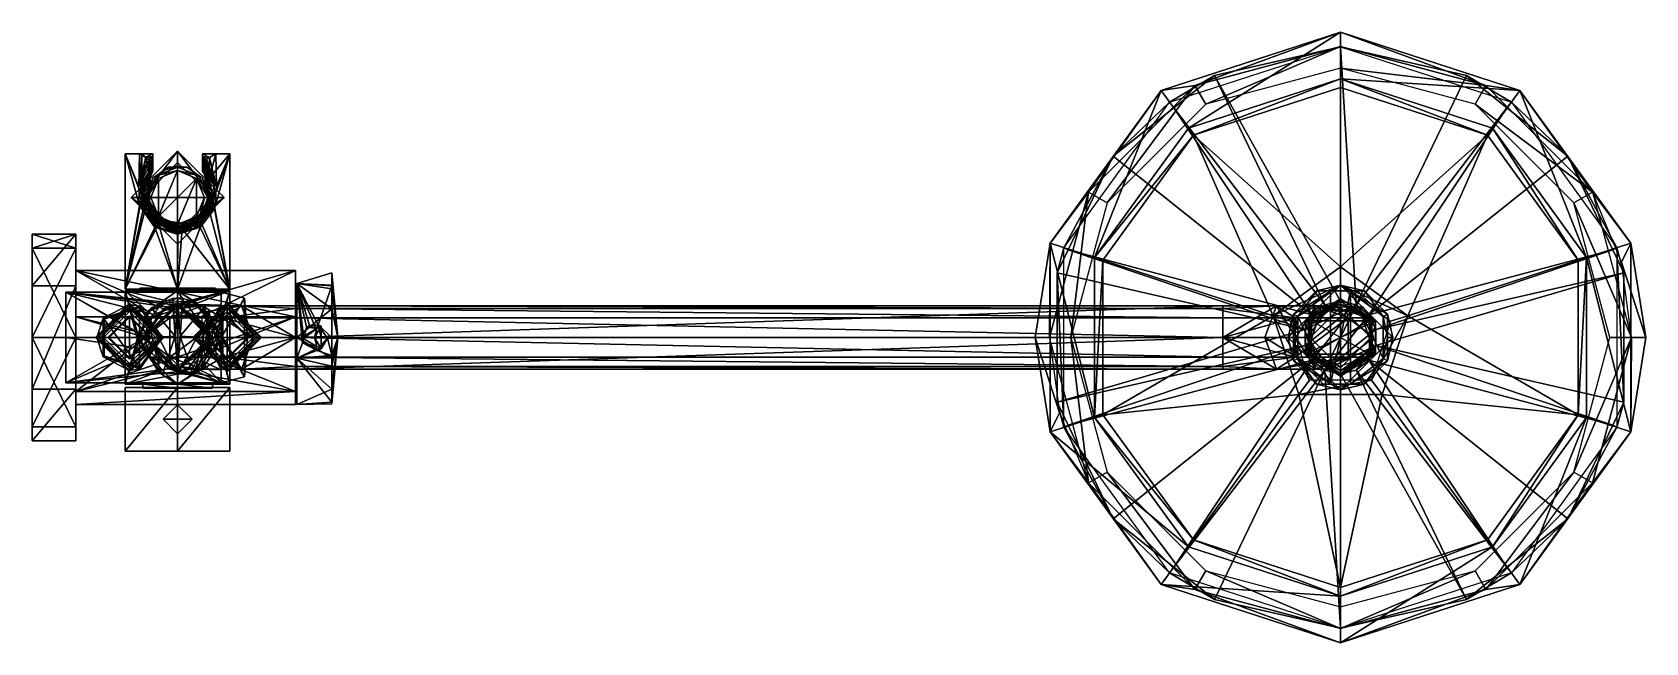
# Model space of a CAD drawing. Extents: x 0 to 555, y -105 to 105.
import ezdxf

# ---------------------------------------------------------------- set-up
doc = ezdxf.new("R2010")
doc.units = 0
for name, color, linetype in [('OBJECT__0', 253, 'CONTINUOUS'), ('OBJECT__1', 253, 'CONTINUOUS'), ('OBJECT__10', 253, 'CONTINUOUS'), ('OBJECT__100', 253, 'CONTINUOUS'), ('OBJECT__102', 253, 'CONTINUOUS'), ('OBJECT__103', 253, 'CONTINUOUS'), ('OBJECT__105', 253, 'CONTINUOUS'), ('OBJECT__106', 253, 'CONTINUOUS'), ('OBJECT__107', 253, 'CONTINUOUS'), ('OBJECT__108', 253, 'CONTINUOUS'), ('OBJECT__109', 253, 'CONTINUOUS'), ('OBJECT__11', 253, 'CONTINUOUS'), ('OBJECT__110', 253, 'CONTINUOUS'), ('OBJECT__111', 253, 'CONTINUOUS'), ('OBJECT__112', 253, 'CONTINUOUS'), ('OBJECT__113', 253, 'CONTINUOUS'), ('OBJECT__114', 253, 'CONTINUOUS'), ('OBJECT__115', 253, 'CONTINUOUS'), ('OBJECT__116', 253, 'CONTINUOUS'), ('OBJECT__117', 253, 'CONTINUOUS'), ('OBJECT__118', 253, 'CONTINUOUS'), ('OBJECT__12', 253, 'CONTINUOUS'), ('OBJECT__120', 253, 'CONTINUOUS'), ('OBJECT__121', 253, 'CONTINUOUS'), ('OBJECT__122', 253, 'CONTINUOUS'), ('OBJECT__123', 253, 'CONTINUOUS'), ('OBJECT__124', 253, 'CONTINUOUS'), ('OBJECT__125', 253, 'CONTINUOUS'), ('OBJECT__127', 253, 'CONTINUOUS'), ('OBJECT__128', 253, 'CONTINUOUS'), ('OBJECT__129', 253, 'CONTINUOUS'), ('OBJECT__13', 253, 'CONTINUOUS'), ('OBJECT__130', 253, 'CONTINUOUS'), ('OBJECT__131', 253, 'CONTINUOUS'), ('OBJECT__132', 253, 'CONTINUOUS'), ('OBJECT__133', 253, 'CONTINUOUS'), ('OBJECT__134', 253, 'CONTINUOUS'), ('OBJECT__135', 253, 'CONTINUOUS'), ('OBJECT__137', 253, 'CONTINUOUS'), ('OBJECT__139', 253, 'CONTINUOUS'), ('OBJECT__14', 253, 'CONTINUOUS'), ('OBJECT__140', 253, 'CONTINUOUS'), ('OBJECT__142', 253, 'CONTINUOUS'), ('OBJECT__143', 253, 'CONTINUOUS'), ('OBJECT__144', 253, 'CONTINUOUS'), ('OBJECT__146', 253, 'CONTINUOUS'), ('OBJECT__147', 253, 'CONTINUOUS'), ('OBJECT__148', 253, 'CONTINUOUS'), ('OBJECT__149', 253, 'CONTINUOUS'), ('OBJECT__150', 253, 'CONTINUOUS'), ('OBJECT__152', 253, 'CONTINUOUS'), ('OBJECT__153', 253, 'CONTINUOUS'), ('OBJECT__155', 253, 'CONTINUOUS'), ('OBJECT__156', 253, 'CONTINUOUS'), ('OBJECT__158', 253, 'CONTINUOUS'), ('OBJECT__159', 253, 'CONTINUOUS'), ('OBJECT__16', 253, 'CONTINUOUS'), ('OBJECT__161', 253, 'CONTINUOUS'), ('OBJECT__162', 253, 'CONTINUOUS'), ('OBJECT__163', 253, 'CONTINUOUS'), ('OBJECT__164', 253, 'CONTINUOUS'), ('OBJECT__165', 253, 'CONTINUOUS'), ('OBJECT__17', 253, 'CONTINUOUS'), ('OBJECT__18', 253, 'CONTINUOUS'), ('OBJECT__20', 253, 'CONTINUOUS'), ('OBJECT__21', 253, 'CONTINUOUS'), ('OBJECT__23', 253, 'CONTINUOUS'), ('OBJECT__24', 253, 'CONTINUOUS'), ('OBJECT__26', 253, 'CONTINUOUS'), ('OBJECT__27', 253, 'CONTINUOUS'), ('OBJECT__29', 253, 'CONTINUOUS'), ('OBJECT__3', 253, 'CONTINUOUS'), ('OBJECT__30', 253, 'CONTINUOUS'), ('OBJECT__31', 253, 'CONTINUOUS'), ('OBJECT__33', 253, 'CONTINUOUS'), ('OBJECT__34', 253, 'CONTINUOUS'), ('OBJECT__36', 253, 'CONTINUOUS'), ('OBJECT__37', 253, 'CONTINUOUS'), ('OBJECT__38', 253, 'CONTINUOUS'), ('OBJECT__39', 253, 'CONTINUOUS'), ('OBJECT__4', 253, 'CONTINUOUS'), ('OBJECT__40', 253, 'CONTINUOUS'), ('OBJECT__41', 253, 'CONTINUOUS'), ('OBJECT__42', 253, 'CONTINUOUS'), ('OBJECT__44', 253, 'CONTINUOUS'), ('OBJECT__45', 253, 'CONTINUOUS'), ('OBJECT__47', 253, 'CONTINUOUS'), ('OBJECT__48', 253, 'CONTINUOUS'), ('OBJECT__49', 253, 'CONTINUOUS'), ('OBJECT__5', 253, 'CONTINUOUS'), ('OBJECT__50', 253, 'CONTINUOUS'), ('OBJECT__51', 253, 'CONTINUOUS'), ('OBJECT__52', 253, 'CONTINUOUS'), ('OBJECT__53', 253, 'CONTINUOUS'), ('OBJECT__54', 253, 'CONTINUOUS'), ('OBJECT__55', 253, 'CONTINUOUS'), ('OBJECT__57', 253, 'CONTINUOUS'), ('OBJECT__59', 253, 'CONTINUOUS'), ('OBJECT__6', 253, 'CONTINUOUS'), ('OBJECT__60', 253, 'CONTINUOUS'), ('OBJECT__62', 253, 'CONTINUOUS'), ('OBJECT__63', 253, 'CONTINUOUS'), ('OBJECT__65', 253, 'CONTINUOUS'), ('OBJECT__66', 253, 'CONTINUOUS'), ('OBJECT__67', 253, 'CONTINUOUS'), ('OBJECT__68', 253, 'CONTINUOUS'), ('OBJECT__69', 253, 'CONTINUOUS'), ('OBJECT__7', 253, 'CONTINUOUS'), ('OBJECT__70', 253, 'CONTINUOUS'), ('OBJECT__71', 253, 'CONTINUOUS'), ('OBJECT__72', 253, 'CONTINUOUS'), ('OBJECT__74', 253, 'CONTINUOUS'), ('OBJECT__75', 253, 'CONTINUOUS'), ('OBJECT__76', 253, 'CONTINUOUS'), ('OBJECT__77', 253, 'CONTINUOUS'), ('OBJECT__79', 253, 'CONTINUOUS'), ('OBJECT__8', 253, 'CONTINUOUS'), ('OBJECT__81', 253, 'CONTINUOUS'), ('OBJECT__82', 253, 'CONTINUOUS'), ('OBJECT__84', 253, 'CONTINUOUS'), ('OBJECT__85', 253, 'CONTINUOUS'), ('OBJECT__87', 253, 'CONTINUOUS'), ('OBJECT__88', 253, 'CONTINUOUS'), ('OBJECT__89', 253, 'CONTINUOUS'), ('OBJECT__91', 253, 'CONTINUOUS'), ('OBJECT__92', 253, 'CONTINUOUS'), ('OBJECT__93', 253, 'CONTINUOUS'), ('OBJECT__95', 253, 'CONTINUOUS'), ('OBJECT__96', 253, 'CONTINUOUS'), ('OBJECT__97', 253, 'CONTINUOUS'), ('OBJECT__98', 253, 'CONTINUOUS')]:
    doc.layers.add(name, color=color, linetype=linetype)

msp = doc.modelspace()

# ---------------------------------------------------------------- meshes
at = {"layer": 'OBJECT__0', "color": 253}
mesh = msp.add_polyface(dxfattribs=at)
corners = [(38.046001, 49.150002, -570.450012), (38.046001, 49.150002, -573.450012), (38.046001, 47.150002, -573.450012), (38.046001, 47.150002, -570.450012)]
mesh.append_faces([[corners[k] for k in face] for face in [(0, 1, 2), (2, 3, 0)]])
at = {"layer": 'OBJECT__1', "color": 253}
mesh = msp.add_polyface(dxfattribs=at)
corners = [(53.176998, 37.723, -573.450012), (54.011002, 38.467999, -573.450012), (57.41, 40.740002, -573.450012), (50, 37.669998, -573.450012), (50, 37.25, -573.450012), (46.823002, 37.723, -573.450012), (41.548, 41.266998, -573.450012), (42.59, 40.740002, -573.450012), (60.48, 48.150002, -573.450012), (60.854, 47.150002, -573.450012), (58.452, 41.266998, -573.450012), (38.046001, 47.150002, -573.450012), (38.046001, 49.150002, -573.450012), (39.146, 49.150002, -573.450012), (39.52, 48.150002, -573.450012), (39.146, 47.150002, -573.450012), (61.953999, 47.150002, -573.450012), (60.854, 49.150002, -573.450012), (50, 58.630001, -573.450012), (50, 59.049999, -573.450012), (53.176998, 58.577, -573.450012), (46.823002, 58.577, -573.450012), (45.988998, 57.832001, -573.450012), (42.59, 55.560001, -573.450012), (58.452, 55.033001, -573.450012), (57.41, 55.560001, -573.450012), (41.548, 55.033001, -573.450012), (61.953999, 49.150002, -573.450012)]
mesh.append_faces([[corners[k] for k in face] for face in [(0, 1, 2), (3, 1, 0), (3, 4, 5), (0, 4, 3), (5, 6, 7), (8, 9, 10), (5, 7, 3), (11, 12, 13), (2, 10, 0), (14, 7, 6), (13, 14, 11), (6, 15, 14), (16, 8, 17), (18, 19, 20), (21, 22, 23), (18, 22, 21), (10, 2, 8), (16, 9, 8), (20, 24, 25), (8, 25, 24), (14, 13, 26), (21, 19, 18), (17, 27, 16), (24, 17, 8), (23, 26, 21), (20, 25, 18), (14, 15, 11), (26, 23, 14)]])
at = {"layer": 'OBJECT__10', "color": 253}
mesh = msp.add_polyface(dxfattribs=at)
corners = [(50, 64.150002, -443.450012), (66, 48.150002, -443.450012), (62, 48.150002, -443.450012), (50, 32.150002, -443.450012), (50, 36.150002, -443.450012), (34, 48.150002, -443.450012), (38, 48.150002, -443.450012), (50, 60.150002, -443.450012)]
mesh.append_faces([[corners[k] for k in face] for face in [(0, 1, 2), (1, 3, 4), (5, 6, 4), (0, 7, 6), (4, 2, 1), (6, 5, 0), (4, 3, 5), (2, 7, 0)]])
at = {"layer": 'OBJECT__100', "color": 253}
mesh = msp.add_polyface(dxfattribs=at)
corners = [(61.799999, 0, 8.35), (50, 11.8, 8.35), (38.200001, 0, 8.35), (50, -11.8, 8.35)]
mesh.append_faces([[corners[k] for k in face] for face in [(0, 1, 2), (2, 3, 0)]])
at = {"layer": 'OBJECT__102', "color": 253}
mesh = msp.add_polyface(dxfattribs=at)
corners = [(68, 16.65, -593.450012), (50, 16.65, -575.450012), (32, 16.65, -593.450012), (50, 16.65, -611.450012)]
mesh.append_faces([[corners[k] for k in face] for face in [(0, 1, 2), (2, 3, 0)]])
at = {"layer": 'OBJECT__103', "color": 253}
mesh = msp.add_polyface(dxfattribs=at)
corners = [(60.883999, 54.702, -607.786987), (60.93, 61.93, -607.619995), (63.171001, 63.150002, -605.718994), (59.733002, 56.411999, -608.59198), (59.733002, 61.014, -608.59198), (59.955002, 61.397999, -608.447021), (68, 63.150002, -593.450012), (68, 16.65, -593.450012), (62.195, 47.410999, -606.690002), (57.893002, 40.053001, -609.627014), (60.613998, 44.707001, -607.768982), (50, 16.65, -611.450012), (51.526001, 37.382999, -611.38501), (50.040001, 37.702999, -611.169006), (50.104, 37.688999, -611.177979), (50, 16.65, -575.450012), (57.792999, 37.882999, -577.224976), (62.724998, 44.209, -580.718994), (63.348, 51.938999, -581.374023), (59.955002, 61.397999, -578.453003), (59.733002, 61.014, -578.307983), (60.943001, 61.937, -579.291992), (63.171001, 63.150002, -581.18103), (59.733002, 58.772999, -578.307983), (50.007, 35.437, -575.450012), (36.651001, 51.935001, -581.375), (39.07, 61.93, -579.280029), (36.828999, 63.150002, -581.18103), (40.266998, 58.772999, -578.307983), (40.266998, 61.014, -578.307983), (40.044998, 61.397999, -578.453003), (32, 63.150002, -593.450012), (32, 16.65, -593.450012), (36.872002, 45.443001, -581.13501), (50, 35.438999, -575.452026), (42.216, 37.876999, -577.219971), (43.43, 39.125, -610.208008), (38.417, 45.104, -607.228027), (38.963001, 44.452999, -607.552979), (37.68, 48.766998, -606.572998), (38.987999, 61.999001, -607.591003), (40.266998, 61.014, -608.59198), (40.266998, 56.411999, -608.59198), (36.828999, 63.150002, -605.718994), (37.640999, 63.036999, -606.536011)]
mesh.append_faces([[corners[k] for k in face] for face in [(0, 1, 2), (0, 3, 4), (4, 5, 0), (5, 1, 0), (6, 7, 8), (8, 0, 6), (7, 9, 10), (7, 11, 12), (12, 9, 7), (11, 13, 14), (14, 12, 11), (10, 8, 7), (15, 7, 16), (7, 17, 16), (6, 18, 17), (17, 7, 6), (18, 19, 20), (18, 21, 19), (18, 6, 22), (22, 21, 18), (20, 23, 18), (16, 24, 15), (25, 26, 27), (25, 28, 29), (29, 30, 25), (30, 26, 25), (31, 32, 33), (33, 25, 31), (15, 34, 35), (35, 32, 15), (35, 33, 32), (11, 32, 36), (32, 37, 38), (32, 31, 39), (39, 37, 32), (38, 36, 32), (40, 41, 42), (39, 43, 44), (39, 31, 43), (44, 40, 39), (42, 39, 40), (36, 13, 11), (27, 31, 25), (24, 34, 15), (2, 6, 0)]])
at = {"layer": 'OBJECT__105', "color": 253}
mesh = msp.add_polyface(dxfattribs=at)
corners = [(61.762001, 50.011002, -606.354004), (58.915001, 56.764, -608.619995), (58.922001, 56.764, -608.622009), (60.883999, 54.702, -607.786987), (62.195, 47.410999, -606.690002), (59.733002, 56.411999, -608.59198), (59.236, 56.759998, -608.716003), (58.867001, 56.745998, -608.59198), (60.613998, 44.707001, -607.768982), (60.698002, 44.397999, -607.294983), (57.893002, 40.053001, -609.627014), (58.817001, 42.249001, -608.021973), (60.667999, 44.243, -607.320984), (51.526001, 37.382999, -611.38501), (49.943001, 38.230999, -610.672974), (54.278, 38.396, -610.552979), (50.104, 37.688999, -611.177979), (38.963001, 44.452999, -607.552979), (39.537998, 44.508999, -607.460999), (39.807999, 43.356998, -607.690979), (50.040001, 37.625999, -611.096008), (43.43, 39.125, -610.208008), (46.584, 38.104, -610.765991), (41.049999, 42.206001, -608.096985), (38.417, 45.104, -607.228027), (37.68, 48.766998, -606.572998), (41.075001, 56.751999, -608.614014), (40.266998, 56.411999, -608.59198), (40.369999, 56.525002, -608.64801), (38.241001, 50.046001, -606.356018), (40.820999, 56.773998, -608.710022), (41.132999, 56.747002, -608.59198)]
mesh.append_faces([[corners[k] for k in face] for face in [(0, 1, 2), (3, 4, 0), (0, 5, 3), (0, 6, 5), (2, 6, 0), (0, 7, 1), (4, 8, 9), (9, 0, 4), (10, 11, 12), (12, 8, 10), (13, 14, 15), (15, 10, 13), (15, 11, 10), (13, 16, 14), (17, 18, 19), (20, 21, 22), (22, 14, 20), (21, 23, 22), (21, 19, 23), (19, 21, 17), (18, 24, 25), (18, 17, 24), (26, 27, 28), (26, 29, 27), (28, 30, 26), (29, 25, 27), (26, 31, 29), (25, 29, 18), (14, 16, 20), (12, 9, 8)]])
at = {"layer": 'OBJECT__106', "color": 253}
mesh = msp.add_polyface(dxfattribs=at)
corners = [(58.915001, 56.764, -608.619995), (58.867001, 56.745998, -608.59198), (58.764, 56.870998, -608.513), (58.5, 62.189999, -607.919006), (59.050999, 60.783001, -608.473022), (58.922001, 56.764, -608.622009), (59.733002, 56.411999, -608.59198), (59.236, 56.759998, -608.716003), (59.299999, 60.150002, -608.718994), (59.305, 60.16, -608.718994), (59.294998, 60.16, -608.718994), (59.733002, 61.014, -608.59198), (58.5, 57.207001, -607.919006)]
mesh.append_faces([[corners[k] for k in face] for face in [(0, 1, 2), (2, 3, 0), (0, 3, 4), (4, 5, 0), (6, 7, 8), (8, 9, 6), (5, 10, 8), (5, 4, 10), (8, 7, 5), (9, 11, 6), (2, 12, 3)]])
at = {"layer": 'OBJECT__107', "color": 253}
mesh = msp.add_polyface(dxfattribs=at)
corners = [(58.5, 58.905998, -584.482971), (58.5, 59.285999, -578.981018), (58.5, 62.189999, -578.981018), (58.5, 57.207001, -607.919006), (58.5, 63.150002, -605.718994), (58.5, 62.261002, -607.849976), (58.5, 62.271, -579.059998), (58.5, 63.150002, -581.18103), (58.5, 62.189999, -607.919006)]
mesh.append_faces([[corners[k] for k in face] for face in [(0, 1, 2), (3, 4, 5), (4, 3, 0), (2, 6, 0), (0, 7, 4), (5, 8, 3), (6, 7, 0)]])
at = {"layer": 'OBJECT__108', "color": 253}
mesh = msp.add_polyface(dxfattribs=at)
corners = [(58.5, 63.150002, -605.718994), (63.171001, 63.150002, -605.718994), (60.93, 61.93, -607.619995), (59.050999, 60.783001, -608.473022), (59.733002, 61.014, -608.59198), (59.305, 60.16, -608.718994), (59.294998, 60.16, -608.718994), (59.299999, 60.150002, -608.718994), (59.955002, 61.397999, -608.447021), (58.5, 62.189999, -607.919006), (58.5, 62.261002, -607.849976)]
mesh.append_faces([[corners[k] for k in face] for face in [(0, 1, 2), (3, 4, 5), (5, 6, 3), (5, 7, 6), (8, 4, 9), (9, 10, 8), (10, 2, 8), (3, 9, 4), (2, 10, 0)]])
at = {"layer": 'OBJECT__109', "color": 253}
mesh = msp.add_polyface(dxfattribs=at)
corners = [(58.5, 63.150002, -581.18103), (63.171001, 63.150002, -581.18103), (68, 63.150002, -593.450012), (58.5, 63.150002, -605.718994), (63.171001, 63.150002, -605.718994)]
mesh.append_faces([[corners[k] for k in face] for face in [(0, 1, 2), (2, 3, 0), (2, 4, 3)]])
at = {"layer": 'OBJECT__11', "color": 253}
mesh = msp.add_polyface(dxfattribs=at)
corners = [(50, 36.150002, -573.450012), (62, 48.150002, -573.450012), (62, 48.150002, -443.450012), (38, 48.150002, -443.450012), (38, 48.150002, -573.450012), (50, 60.150002, -443.450012), (50, 60.150002, -573.450012), (50, 36.150002, -443.450012)]
mesh.append_faces([[corners[k] for k in face] for face in [(0, 1, 2), (3, 4, 0), (5, 6, 4), (1, 6, 5), (5, 2, 1), (4, 3, 5), (0, 7, 3), (2, 7, 0)]])
at = {"layer": 'OBJECT__110', "color": 253}
mesh = msp.add_polyface(dxfattribs=at)
corners = [(59.955002, 61.397999, -578.453003), (58.5, 62.271, -579.059998), (58.5, 62.189999, -578.981018), (59.294998, 60.16, -578.18103), (59.305, 60.16, -578.18103), (59.299999, 60.150002, -578.18103), (59.733002, 61.014, -578.307983), (58.5, 63.150002, -581.18103), (60.943001, 61.937, -579.291992), (63.171001, 63.150002, -581.18103)]
mesh.append_faces([[corners[k] for k in face] for face in [(0, 1, 2), (2, 3, 4), (3, 5, 4), (4, 6, 2), (2, 6, 0), (7, 1, 8), (8, 9, 7), (0, 8, 1)]])
at = {"layer": 'OBJECT__111', "color": 253}
mesh = msp.add_polyface(dxfattribs=at)
corners = [(41.075001, 56.751999, -608.614014), (40.820999, 56.773998, -608.710022), (40.700001, 60.150002, -608.718994), (40.705002, 60.16, -608.718994), (40.369999, 56.525002, -608.64801), (40.695, 60.16, -608.718994), (40.266998, 61.014, -608.59198), (40.266998, 56.411999, -608.59198), (40.949001, 60.783001, -608.473022), (41.5, 57.207001, -607.919006), (41.132999, 56.747002, -608.59198), (41.5, 62.189999, -607.919006)]
mesh.append_faces([[corners[k] for k in face] for face in [(0, 1, 2), (2, 3, 0), (4, 5, 2), (4, 6, 5), (2, 1, 4), (4, 7, 6), (8, 9, 10), (10, 0, 8), (8, 11, 9), (3, 8, 0)]])
at = {"layer": 'OBJECT__112', "color": 253}
mesh = msp.add_polyface(dxfattribs=at)
corners = [(41.5, 59.285999, -578.981018), (41.5, 63.150002, -581.18103), (41.5, 62.261002, -579.049988), (41.5, 57.292, -606.794983), (41.5, 63.150002, -605.718994), (41.5, 57.207001, -607.919006), (41.5, 62.189999, -607.919006), (41.5, 62.261002, -607.849976), (41.5, 62.189999, -578.981018)]
mesh.append_faces([[corners[k] for k in face] for face in [(0, 1, 2), (3, 4, 1), (1, 0, 3), (3, 5, 6), (3, 7, 4), (2, 8, 0), (6, 7, 3)]])
at = {"layer": 'OBJECT__113', "color": 253}
mesh = msp.add_polyface(dxfattribs=at)
corners = [(37.297001, 52.342999, -581.453979), (41.5, 59.285999, -578.981018), (41.265999, 59.124001, -578.414978), (41.5, 57.292, -606.794983), (38.241001, 50.046001, -606.356018), (41.132999, 56.747002, -608.59198), (41.5, 57.207001, -607.919006), (37.618999, 44.817001, -581.104004), (39.537998, 44.508999, -607.460999), (39.807999, 43.356998, -607.690979), (40.112999, 41.383999, -579.252014), (41.108002, 42.348999, -608.281006), (50.007, 35.752998, -575.75), (57.506001, 38.164001, -577.505981), (51.316002, 36.126999, -581.630981), (55.243999, 38.266998, -600.887024), (51.316002, 37.286999, -603.632019), (49.493999, 37.191002, -602.984985), (58.820999, 40.171001, -591.213013), (51.096001, 36.208, -583.546021), (50.799, 36.23, -584.38501), (58.728001, 42.466999, -608.302002), (56.178001, 38.723, -600.130981), (51.097, 37.365002, -605.544983), (54.278, 38.396, -610.552979), (49.943001, 38.230999, -610.672974), (49.816002, 37.339001, -605.989014), (46.584, 38.104, -610.765991), (48.459, 37.366001, -604.616028), (59.952, 41.354, -579.281982), (44.554001, 38.358002, -600.741028), (41.098999, 40.276001, -591.559021), (49.82, 36.186001, -583.989014), (48.459, 36.203999, -582.617981), (50.819, 36.199001, -583.765991), (42.403999, 38.229, -577.551025), (49.493, 36.036999, -580.984985), (62.183998, 44.263, -580.901001), (62.747002, 52.153, -581.502991), (61.762001, 50.011002, -606.354004), (60.698002, 44.397999, -607.294983), (58.764, 56.870998, -608.513), (58.867001, 56.745998, -608.59198), (58.5, 58.905998, -584.482971), (58.5, 57.207001, -607.919006), (58.909, 58.978001, -578.28302), (58.528999, 59.276001, -578.768005), (58.5, 59.285999, -578.981018), (60.667999, 44.243, -607.320984), (41.091, 58.978001, -578.283997)]
mesh.append_faces([[corners[k] for k in face] for face in [(0, 1, 2), (3, 1, 0), (0, 4, 3), (4, 5, 6), (6, 3, 4), (7, 8, 4), (7, 9, 8), (4, 0, 7), (7, 10, 9), (10, 11, 9), (12, 13, 14), (15, 16, 17), (18, 14, 13), (18, 19, 14), (18, 20, 19), (21, 22, 18), (21, 23, 16), (21, 24, 23), (16, 15, 21), (15, 22, 21), (24, 25, 26), (26, 23, 24), (27, 28, 26), (26, 25, 27), (27, 11, 28), (18, 29, 21), (13, 29, 18), (17, 30, 15), (30, 17, 28), (11, 10, 31), (31, 30, 11), (20, 31, 32), (31, 10, 33), (33, 32, 31), (32, 34, 20), (28, 11, 30), (35, 12, 36), (33, 10, 35), (36, 33, 35), (14, 36, 12), (37, 38, 39), (39, 40, 37), (38, 41, 42), (38, 43, 44), (44, 41, 38), (38, 45, 46), (46, 47, 38), (47, 43, 38), (42, 39, 38), (48, 29, 37), (40, 48, 37), (48, 21, 29), (20, 34, 19), (2, 49, 0)]])
at = {"layer": 'OBJECT__114', "color": 253}
mesh = msp.add_polyface(dxfattribs=at)
corners = [(41.5, 63.150002, -605.718994), (41.5, 62.261002, -607.849976), (38.987999, 61.999001, -607.591003), (37.640999, 63.036999, -606.536011), (41.5, 62.189999, -607.919006), (40.949001, 60.783001, -608.473022), (40.705002, 60.16, -608.718994), (40.695, 60.16, -608.718994), (40.700001, 60.150002, -608.718994), (40.266998, 61.014, -608.59198), (36.828999, 63.150002, -605.718994)]
mesh.append_faces([[corners[k] for k in face] for face in [(0, 1, 2), (2, 3, 0), (2, 1, 4), (5, 6, 7), (6, 8, 7), (9, 4, 5), (7, 9, 5), (4, 9, 2), (3, 10, 0)]])
at = {"layer": 'OBJECT__115', "color": 253}
mesh = msp.add_polyface(dxfattribs=at)
corners = [(41.5, 63.150002, -581.18103), (41.5, 63.150002, -605.718994), (32, 63.150002, -593.450012), (36.828999, 63.150002, -605.718994), (36.828999, 63.150002, -581.18103)]
mesh.append_faces([[corners[k] for k in face] for face in [(0, 1, 2), (1, 3, 2), (2, 4, 0)]])
at = {"layer": 'OBJECT__116', "color": 253}
mesh = msp.add_polyface(dxfattribs=at)
corners = [(41.5, 63.150002, -581.18103), (36.828999, 63.150002, -581.18103), (39.07, 61.93, -579.280029), (41.5, 62.189999, -578.981018), (40.266998, 61.014, -578.307983), (40.695, 60.16, -578.18103), (40.705002, 60.16, -578.18103), (40.044998, 61.397999, -578.453003), (41.5, 62.261002, -579.049988), (40.700001, 60.150002, -578.18103)]
mesh.append_faces([[corners[k] for k in face] for face in [(0, 1, 2), (3, 4, 5), (5, 6, 3), (7, 4, 3), (3, 8, 7), (8, 2, 7), (5, 9, 6), (2, 8, 0)]])
at = {"layer": 'OBJECT__117', "color": 253}
mesh = msp.add_polyface(dxfattribs=at)
corners = [(555, 0, 13.15), (550.099976, 0, 13.15), (546.689026, 25.908001, 13.15), (511.71701, 84.946999, 13.15), (549.861023, 32.446999, 13.15), (536.689026, 50.049999, 13.15), (549.861023, -32.446999, 13.15), (345, 0, 13.15), (349.899994, 0, 13.15), (353.311005, -25.908001, 13.15), (350.139008, 32.446999, 13.15), (388.28299, 84.946999, 13.15), (399.950012, 86.689003, 13.15), (363.311005, 50.049999, 13.15), (536.689026, -50.049999, 13.15), (511.71701, -84.946999, 13.15), (500.049988, -86.689003, 13.15), (388.28299, -84.946999, 13.15), (350.139008, -32.446999, 13.15), (363.311005, -50.049999, 13.15), (450, 105, 13.15), (450, 100.099998, 13.15), (500.049988, 86.689003, 13.15), (450, -105, 13.15), (399.950012, -86.689003, 13.15), (450, -100.099998, 13.15)]
mesh.append_faces([[corners[k] for k in face] for face in [(0, 1, 2), (3, 4, 5), (2, 4, 0), (2, 5, 4), (1, 0, 6), (7, 8, 9), (8, 7, 10), (11, 12, 13), (6, 14, 1), (15, 16, 14), (17, 18, 19), (9, 18, 7), (13, 10, 11), (20, 21, 12), (20, 3, 22), (14, 6, 15), (23, 17, 24), (9, 19, 18), (12, 11, 20), (5, 22, 3), (23, 25, 16), (19, 24, 17), (22, 21, 20), (24, 25, 23), (16, 15, 23), (10, 13, 8)]])
at = {"layer": 'OBJECT__118', "color": 253}
mesh = msp.add_polyface(dxfattribs=at)
corners = [(511.71701, 84.946999, 17.450001), (511.71701, 84.946999, 13.15), (450, 105, 13.15), (549.861023, 32.446999, 17.450001), (549.861023, 32.446999, 13.15), (549.861023, -32.446999, 17.450001), (555, 0, 13.15), (549.861023, -32.446999, 13.15), (511.71701, -84.946999, 13.15), (450, -105, 13.15), (511.71701, -84.946999, 17.450001), (388.28299, -84.946999, 13.15), (450, -105, 17.450001), (350.139008, -32.446999, 13.15), (388.28299, -84.946999, 17.450001), (350.139008, 32.446999, 17.450001), (350.139008, 32.446999, 13.15), (345, 0, 13.15), (350.139008, -32.446999, 17.450001), (388.28299, 84.946999, 17.450001), (388.28299, 84.946999, 13.15), (450, 105, 17.450001)]
mesh.append_faces([[corners[k] for k in face] for face in [(0, 1, 2), (3, 4, 1), (3, 5, 6), (5, 7, 6), (8, 7, 5), (9, 8, 10), (11, 9, 12), (13, 11, 14), (15, 16, 17), (17, 18, 15), (19, 20, 16), (21, 2, 20), (20, 19, 21), (16, 15, 19), (17, 13, 18), (14, 18, 13), (12, 14, 11), (10, 12, 9), (5, 10, 8), (6, 4, 3), (1, 0, 3), (2, 21, 0)]])
at = {"layer": 'OBJECT__12', "color": 253}
mesh = msp.add_polyface(dxfattribs=at)
corners = [(62, 48.150002, -573.450012), (50, 36.150002, -573.450012), (38, 48.150002, -573.450012), (50, 60.150002, -573.450012)]
mesh.append_faces([[corners[k] for k in face] for face in [(0, 1, 2), (2, 3, 0)]])
at = {"layer": 'OBJECT__120', "color": 253}
mesh = msp.add_polyface(dxfattribs=at)
corners = [(511.71701, 84.946999, 17.450001), (450, 105, 17.450001), (450, 89, 17.450001), (388.28299, 84.946999, 17.450001), (350.139008, 32.446999, 17.450001), (365.355988, 27.503, 17.450001), (350.139008, -32.446999, 17.450001), (365.355988, -27.503, 17.450001), (502.312988, 72.002998, 17.450001), (397.687012, 72.002998, 17.450001), (388.28299, -84.946999, 17.450001), (397.687012, -72.002998, 17.450001), (450, -105, 17.450001), (511.71701, -84.946999, 17.450001), (502.312988, -72.002998, 17.450001), (549.861023, -32.446999, 17.450001), (534.643982, -27.503, 17.450001), (450, -89, 17.450001), (549.861023, 32.446999, 17.450001), (534.643982, 27.503, 17.450001)]
mesh.append_faces([[corners[k] for k in face] for face in [(0, 1, 2), (3, 4, 5), (4, 6, 7), (2, 8, 0), (1, 3, 9), (7, 5, 4), (6, 10, 11), (12, 13, 14), (13, 15, 16), (9, 2, 1), (11, 7, 6), (10, 12, 17), (16, 14, 13), (5, 9, 3), (14, 17, 12), (17, 11, 10), (15, 18, 19), (19, 16, 15), (8, 19, 0), (19, 18, 0)]])
at = {"layer": 'OBJECT__121', "color": 253}
mesh = msp.add_polyface(dxfattribs=at)
corners = [(450, -89, 17.450001), (502.312988, -72.002998, 17.450001), (500.549988, -69.574997, 14.45), (534.643982, -27.503, 17.450001), (531.791016, -26.575001, 14.45), (534.643982, 27.503, 17.450001), (531.791016, 26.575001, 14.45), (502.312988, 72.002998, 17.450001), (500.549988, 69.574997, 14.45), (450, 89, 17.450001), (450, 86, 14.45), (397.687012, 72.002998, 17.450001), (399.450012, 69.574997, 14.45), (365.355988, 27.503, 17.450001), (368.209015, 26.575001, 14.45), (365.355988, -27.503, 17.450001), (368.209015, -26.575001, 14.45), (397.687012, -72.002998, 17.450001), (399.450012, -69.574997, 14.45), (450, -86, 14.45)]
mesh.append_faces([[corners[k] for k in face] for face in [(0, 1, 2), (1, 3, 4), (5, 6, 4), (7, 8, 6), (9, 10, 8), (9, 11, 12), (13, 14, 12), (15, 16, 14), (15, 17, 18), (0, 19, 18), (18, 17, 0), (18, 16, 15), (14, 13, 15), (12, 11, 13), (12, 10, 9), (8, 7, 9), (6, 5, 7), (4, 3, 5), (4, 2, 1), (2, 19, 0)]])
at = {"layer": 'OBJECT__122', "color": 253}
mesh = msp.add_polyface(dxfattribs=at)
corners = [(399.450012, 69.574997, 14.45), (426.889008, 7.509, 14.45), (450, 24.299999, 14.45), (368.209015, -26.575001, 14.45), (399.450012, -69.574997, 14.45), (435.71701, -19.659, 14.45), (450, -86, 14.45), (500.549988, -69.574997, 14.45), (464.28299, -19.659, 14.45), (531.791016, -26.575001, 14.45), (473.110992, 7.509, 14.45), (450, 86, 14.45), (368.209015, 26.575001, 14.45), (500.549988, 69.574997, 14.45), (531.791016, 26.575001, 14.45)]
mesh.append_faces([[corners[k] for k in face] for face in [(0, 1, 2), (3, 4, 5), (6, 7, 8), (9, 10, 8), (2, 11, 0), (1, 12, 3), (5, 4, 6), (8, 7, 9), (13, 2, 10), (5, 1, 3), (9, 14, 10), (10, 14, 13), (8, 5, 6), (0, 12, 1), (13, 11, 2)]])
at = {"layer": 'OBJECT__123', "color": 253}
mesh = msp.add_polyface(dxfattribs=at)
corners = [(473.110992, 7.509, 14.45), (450, 24.299999, 14.45), (450, 18.1, 20.65), (467.213989, 5.593, 20.65), (460.639008, -14.643, 20.65), (435.71701, -19.659, 14.45), (464.28299, -19.659, 14.45), (426.889008, 7.509, 14.45), (439.360992, -14.643, 20.65), (432.786011, 5.593, 20.65)]
mesh.append_faces([[corners[k] for k in face] for face in [(0, 1, 2), (0, 3, 4), (5, 6, 4), (7, 5, 8), (7, 9, 2), (2, 1, 7), (8, 9, 7), (4, 8, 5), (4, 6, 0), (2, 3, 0)]])
at = {"layer": 'OBJECT__124', "color": 253}
mesh = msp.add_polyface(dxfattribs=at)
corners = [(41.041, 41.876999, -608.414978), (39.667999, 43.57, -607.573975), (40.459999, 42.830002, -607.895996), (39.383999, 44.423, -607.244995), (38.535999, 46.397999, -606.671997), (60.962002, 44.868999, -607.09198), (60.263, 43.450001, -607.624023), (60.419998, 44.084, -607.369995), (59.891998, 43.290001, -607.692017), (60.883999, 44.935001, -607.070007), (59.036999, 41.868, -608.39801), (58.655998, 41.853001, -608.369019), (48.5, 37.679001, -610.88501), (42.112, 40.557999, -609.070984), (44.647999, 39.530998, -609.68103), (41.384998, 41.856998, -608.377014), (41.784, 41.438, -608.585022), (51.359001, 38.391998, -610.40802), (51.5, 38.262001, -610.492981), (48.5, 38.262001, -610.492981), (47.882999, 38.499001, -610.336975), (58.653, 41.848999, -608.370972), (58.372002, 41.008999, -608.817017), (55.388, 39.548, -609.671021), (51.630001, 37.695999, -610.874023), (53.443001, 38.804001, -610.138977), (51.5, 37.679001, -610.88501), (61.464001, 46.397999, -606.671997)]
mesh.append_faces([[corners[k] for k in face] for face in [(0, 1, 2), (1, 3, 2), (1, 4, 3), (5, 6, 7), (6, 8, 7), (7, 9, 5), (10, 11, 8), (8, 6, 10), (12, 13, 14), (0, 15, 16), (16, 13, 0), (16, 14, 13), (17, 18, 19), (19, 20, 17), (19, 14, 20), (21, 10, 22), (22, 23, 21), (24, 25, 23), (18, 25, 24), (24, 26, 18), (23, 22, 24), (21, 11, 10), (17, 25, 18), (14, 19, 12), (9, 27, 5), (2, 15, 0)]])
at = {"layer": 'OBJECT__125', "color": 253}
mesh = msp.add_polyface(dxfattribs=at)
corners = [(61.464001, 46.397999, -606.671997), (60.883999, 44.935001, -607.070007), (59.507, 45.064999, -605.564026), (57.551998, 42.182999, -606.955994), (59.891998, 43.290001, -607.692017), (60.419998, 44.084, -607.369995), (58.655998, 41.853001, -608.369019), (55.388, 39.548, -609.671021), (54.698002, 40.091999, -608.315002), (56.844002, 41.664001, -607.29303), (58.653, 41.848999, -608.370972), (51.185001, 39.055, -609.075989), (53.443001, 38.804001, -610.138977), (47.882999, 38.499001, -610.336975), (48.153999, 39.151001, -609.004028), (44.647999, 39.530998, -609.68103), (45.333, 40.077, -608.325989), (41.784, 41.438, -608.585022), (43.113998, 41.610001, -607.312012), (42.831001, 41.806, -607.182007), (41.384998, 41.856998, -608.377014), (40.459999, 42.830002, -607.895996), (40.727001, 44.580002, -605.754028), (38.535999, 46.397999, -606.671997), (39.983002, 46.465, -605.127991), (39.383999, 44.423, -607.244995), (51.359001, 38.391998, -610.40802), (60.016998, 46.465, -605.127991)]
mesh.append_faces([[corners[k] for k in face] for face in [(0, 1, 2), (3, 2, 4), (2, 5, 4), (2, 1, 5), (4, 6, 3), (7, 8, 9), (9, 10, 7), (11, 8, 12), (8, 7, 12), (13, 14, 11), (15, 16, 14), (15, 17, 18), (17, 19, 18), (19, 20, 21), (21, 22, 19), (19, 17, 20), (23, 24, 22), (22, 25, 23), (21, 25, 22), (18, 16, 15), (14, 13, 15), (11, 26, 13), (12, 26, 11), (9, 3, 10), (6, 10, 3), (2, 27, 0)]])
at = {"layer": 'OBJECT__127', "color": 253}
mesh = msp.add_polyface(dxfattribs=at)
corners = [(60.018002, 51.831001, -605.127991), (61.465, 51.896999, -606.671997), (61.466, 51.870998, -606.671021), (61.532001, 49.162998, -606.612976), (60.388, 49.172001, -604.794983), (60.025002, 51.806, -605.122009), (61.587002, 46.941002, -606.565002), (60.016998, 46.465, -605.127991), (61.464001, 46.397999, -606.671997)]
mesh.append_faces([[corners[k] for k in face] for face in [(0, 1, 2), (3, 4, 5), (4, 3, 6), (6, 7, 4), (6, 8, 7), (5, 2, 3), (2, 5, 0)]])
at = {"layer": 'OBJECT__128', "color": 253}
mesh = msp.add_polyface(dxfattribs=at)
corners = [(61.465, 51.896999, -606.671997), (60.018002, 51.831001, -605.127991), (59.591, 53.042999, -605.495972), (59.5, 53.245998, -605.643982), (59.847, 54.741001, -607.565002), (60.137001, 54.660999, -607.546997), (59.5, 54.900002, -607.583984), (59.5, 53.251999, -605.572021), (60.979, 53.161999, -607.007019)]
mesh.append_faces([[corners[k] for k in face] for face in [(0, 1, 2), (3, 4, 5), (3, 6, 4), (2, 7, 3), (3, 8, 2), (5, 8, 3), (2, 8, 0)]])
at = {"layer": 'OBJECT__129', "color": 253}
mesh = msp.add_polyface(dxfattribs=at)
corners = [(39.981998, 51.831001, -605.127991), (39.612, 49.215, -604.796021), (38.201, 49.535999, -606.377014), (38.234001, 49.226002, -606.406006), (39.948002, 46.591, -605.098022), (39.983002, 46.465, -605.127991), (38.535999, 46.397999, -606.671997), (38.521999, 46.532001, -606.659973), (38.535, 51.896999, -606.671997)]
mesh.append_faces([[corners[k] for k in face] for face in [(0, 1, 2), (1, 3, 2), (3, 1, 4), (5, 6, 7), (7, 4, 5), (4, 7, 3), (2, 8, 0)]])
at = {"layer": 'OBJECT__13', "color": 253}
mesh = msp.add_polyface(dxfattribs=at)
corners = [(427.972992, -10.937, 96.846001), (409.5, -10.937, 101.795998), (409.5, 0, 93.849998), (424, 0, 89.964996), (434.61499, 0, 79.349998), (441.496002, -10.937, 83.322998), (438.5, 0, 64.849998), (409.5, -9.946, 104.845001), (434.402008, -6.76, 107.981003), (409.5, -6.76, 114.653999), (452.631012, -6.76, 89.751999), (446.446014, -10.937, 64.849998), (434.402008, 6.76, 107.981003), (409.5, 0, 116.849998), (409.5, 6.76, 114.653999), (452.631012, 6.76, 89.751999), (459.303986, -6.76, 64.849998), (461.5, 0, 64.849998), (409.5, 9.946, 104.845001), (427.972992, 10.937, 96.846001), (409.5, 10.937, 101.795998), (441.496002, 10.937, 83.322998), (459.303986, 6.76, 64.849998), (446.446014, 10.937, 64.849998)]
mesh.append_faces([[corners[k] for k in face] for face in [(0, 1, 2), (3, 4, 5), (5, 4, 6), (7, 1, 0), (8, 9, 7), (0, 5, 10), (10, 5, 11), (8, 12, 13), (12, 14, 13), (8, 10, 15), (10, 16, 17), (17, 15, 10), (18, 12, 19), (19, 20, 18), (12, 15, 21), (15, 22, 23), (19, 3, 2), (19, 21, 4), (21, 23, 6), (6, 4, 21), (4, 3, 19), (2, 20, 19), (23, 21, 15), (21, 19, 12), (18, 14, 12), (17, 22, 15), (15, 12, 8), (13, 9, 8), (11, 16, 10), (10, 8, 0), (0, 8, 7), (6, 11, 5), (5, 0, 3), (2, 3, 0)]])
at = {"layer": 'OBJECT__130', "color": 253}
mesh = msp.add_polyface(dxfattribs=at)
corners = [(38.535, 51.896999, -606.671997), (38.922001, 52.942001, -606.940979), (40.321999, 52.833, -605.422974), (40.5, 54.139, -607.02002), (40.5, 53.251999, -605.572021), (39.862999, 54.660999, -607.546997), (40.5, 54.900002, -607.583984), (39.981998, 51.831001, -605.127991)]
mesh.append_faces([[corners[k] for k in face] for face in [(0, 1, 2), (1, 3, 4), (3, 1, 5), (5, 6, 3), (4, 2, 1), (2, 7, 0)]])
at = {"layer": 'OBJECT__131', "color": 253}
mesh = msp.add_polyface(dxfattribs=at)
corners = [(40.5, 54.139, -607.02002), (40.5, 54.900002, -607.583984), (40.5, 56.134998, -606.643982), (40.5, 55.401001, -586.018982), (40.5, 58.235001, -580.820007), (40.5, 57.633999, -579.843994), (40.5, 56.595001, -601.338013), (40.5, 53.251999, -605.572021), (40.5, 56.488998, -579.817017), (40.5, 56.118, -580.002991), (40.5, 55.951, -580.085022)]
mesh.append_faces([[corners[k] for k in face] for face in [(0, 1, 2), (3, 4, 5), (6, 4, 3), (6, 7, 0), (5, 8, 3), (2, 6, 0), (8, 9, 3), (9, 10, 3), (3, 7, 6)]])
at = {"layer": 'OBJECT__132', "color": 253}
mesh = msp.add_polyface(dxfattribs=at)
corners = [(60.592999, 44.326, -580.924011), (59.507, 45.064999, -605.564026), (57.551998, 42.182999, -606.955994), (60.016998, 46.465, -605.127991), (60.613998, 45.596001, -580.942993), (60.388, 49.172001, -604.794983), (60.75, 53.594002, -581.059998), (60.025002, 51.806, -605.122009), (59.591, 53.042999, -605.495972), (60.018002, 51.831001, -605.127991), (59.5, 53.251999, -605.572021), (56.844002, 41.664001, -607.29303), (57.494999, 40.848999, -579.125977), (45.333, 40.077, -608.325989), (44.32, 38.82, -578.075989), (49.796001, 37.310001, -577.065979), (43.113998, 41.610001, -607.312012), (42.312, 40.712002, -579.143005), (55.696999, 38.830002, -578.08197), (51.185001, 39.055, -609.075989), (48.153999, 39.151001, -609.004028), (54.698002, 40.091999, -608.315002), (40.5, 55.401001, -586.018982), (39.981998, 51.831001, -605.127991), (40.321999, 52.833, -605.422974), (39.612, 49.215, -604.796021), (40.196999, 45.634998, -580.307983), (39.687, 54.571999, -580.697021), (39.948002, 46.591, -605.098022), (40.373001, 42.537998, -580.172974), (40.727001, 44.580002, -605.754028), (39.983002, 46.465, -605.127991), (42.831001, 41.806, -607.182007), (40.5, 53.251999, -605.572021), (40.5, 55.951, -580.085022), (59.5, 55.951, -580.085022)]
mesh.append_faces([[corners[k] for k in face] for face in [(0, 1, 2), (0, 3, 1), (3, 0, 4), (4, 5, 3), (6, 7, 5), (6, 8, 9), (6, 10, 8), (9, 7, 6), (5, 4, 6), (11, 12, 0), (2, 11, 0), (13, 14, 15), (13, 16, 17), (17, 14, 13), (18, 19, 20), (18, 21, 19), (21, 18, 12), (12, 11, 21), (20, 13, 18), (22, 23, 24), (25, 23, 22), (22, 26, 25), (22, 27, 26), (28, 25, 26), (29, 30, 31), (29, 16, 32), (32, 30, 29), (31, 28, 29), (26, 29, 28), (24, 33, 22), (22, 34, 27), (29, 17, 16), (15, 18, 13), (6, 35, 10)]])
at = {"layer": 'OBJECT__133', "color": 253}
mesh = msp.add_polyface(dxfattribs=at)
corners = [(59.5, 56.134998, -606.643982), (59.5, 54.900002, -607.583984), (59.5, 53.245998, -605.643982), (59.5, 56.488998, -579.817017), (59.5, 57.633999, -579.843994), (59.5, 58.235001, -580.820007), (59.5, 55.951, -580.085022), (59.5, 56.595001, -601.338013), (59.5, 53.251999, -605.572021)]
mesh.append_faces([[corners[k] for k in face] for face in [(0, 1, 2), (3, 4, 5), (6, 3, 7), (2, 8, 0), (7, 8, 6), (5, 7, 3), (8, 7, 0)]])
at = {"layer": 'OBJECT__134', "color": 253}
mesh = msp.add_polyface(dxfattribs=at)
corners = [(40.196999, 45.634998, -580.307983), (37.056999, 51.175999, -581.669006), (36.938999, 48.230999, -581.802002), (39.687, 54.571999, -580.697021), (38.019001, 54.571999, -580.697021), (42.582001, 38.095001, -577.599976), (44.32, 38.82, -578.075989), (42.312, 40.712002, -579.143005), (40.373001, 42.537998, -580.172974), (49.091999, 35.782001, -575.973999), (49.796001, 37.310001, -577.065979), (56.542, 37.532001, -577.218994), (55.696999, 38.830002, -578.08197), (62.264999, 44.444, -580.96698), (60.592999, 44.326, -580.924011), (57.494999, 40.848999, -579.125977), (60.613998, 45.596001, -580.942993), (62.383999, 45.616001, -581.090027), (38.291, 45.801998, -580.794983), (62.946999, 51.148998, -581.672974), (60.75, 53.594002, -581.059998), (61.980999, 54.571999, -580.697021), (59.5, 56.488998, -579.817017), (59.5, 55.951, -580.085022)]
mesh.append_faces([[corners[k] for k in face] for face in [(0, 1, 2), (3, 4, 1), (1, 0, 3), (5, 6, 7), (7, 8, 5), (9, 10, 6), (6, 5, 9), (11, 12, 10), (13, 14, 15), (15, 11, 13), (15, 12, 11), (10, 9, 11), (16, 14, 13), (13, 17, 16), (8, 18, 5), (16, 17, 19), (19, 20, 16), (21, 22, 23), (23, 20, 21), (19, 21, 20), (8, 0, 18), (2, 18, 0)]])
at = {"layer": 'OBJECT__135', "color": 253}
mesh = msp.add_polyface(dxfattribs=at)
corners = [(39.099998, 0, -993.450012), (39.099998, 0, -3.45), (50, 10.9, -3.45), (50, -10.9, -993.450012), (50, -10.9, -3.45), (60.900002, 0, -3.45), (60.73, -1.92, -5.477), (60.900002, 0, -993.450012), (60.82, 0.007, -10.164), (60.591999, -2.572, -8.99), (50, 10.9, -993.450012), (60.879002, 0.678, -10.47), (60.507, 2.9, -7.65), (60.772999, 1.662, -5.273), (60.539001, 2.782, -6.831), (60.752998, 0.002, -5.368)]
mesh.append_faces([[corners[k] for k in face] for face in [(0, 1, 2), (3, 4, 1), (5, 4, 6), (3, 7, 8), (8, 9, 3), (9, 4, 3), (9, 6, 4), (7, 10, 11), (10, 2, 12), (2, 13, 14), (14, 12, 2), (5, 15, 13), (13, 2, 5), (12, 11, 10), (11, 8, 7), (6, 15, 5), (1, 0, 3), (2, 10, 0)]])
at = {"layer": 'OBJECT__137', "color": 253}
mesh = msp.add_polyface(dxfattribs=at)
corners = [(60.799999, 8.348, -606.836975), (63.495998, -2.045, -604.112976), (55.761002, -12.375, -609.656982), (50.030998, -12.505, -609.757019), (50.041, 13.63, -610.63501), (49.144001, 0.516, -610.629028), (48.243999, 13.537, -610.559998), (50, 13.65, -610.650024), (44.808998, -12.624, -609.848022), (36.352001, -0.222, -603.916992), (40.946999, 10.216, -608.073975)]
mesh.append_faces([[corners[k] for k in face] for face in [(0, 1, 2), (3, 4, 0), (5, 6, 7), (4, 3, 5), (5, 3, 8), (5, 9, 10), (10, 6, 5), (8, 9, 5), (7, 4, 5), (2, 3, 0)]])
at = {"layer": 'OBJECT__139', "color": 253}
mesh = msp.add_polyface(dxfattribs=at)
corners = [(55.5, 0, -1038.849976), (67, -11.5, -1038.849976), (78.5, 0, -1038.849976), (67, 11.5, -1038.849976)]
mesh.append_faces([[corners[k] for k in face] for face in [(0, 1, 2), (2, 3, 0)]])
at = {"layer": 'OBJECT__14', "color": 253}
mesh = msp.add_polyface(dxfattribs=at)
corners = [(409.5, 9.946, 104.845001), (409.5, 10.937, 101.795998), (90.5, 10.937, 101.795998), (90.5, 0, 93.849998), (409.5, 0, 93.849998), (409.5, 0, 116.849998), (409.5, 6.76, 114.653999), (90.5, 6.76, 114.653999), (90.5, 9.946, 104.845001), (409.5, -9.946, 104.845001), (409.5, -6.76, 114.653999), (90.5, -6.76, 114.653999), (90.5, 0, 116.849998), (409.5, -10.937, 101.795998), (90.5, -10.937, 101.795998), (90.5, -9.946, 104.845001)]
mesh.append_faces([[corners[k] for k in face] for face in [(0, 1, 2), (3, 2, 1), (1, 4, 3), (5, 6, 7), (8, 7, 6), (6, 0, 8), (9, 10, 11), (12, 11, 10), (10, 5, 12), (4, 13, 14), (15, 14, 13), (13, 9, 15), (14, 3, 4), (11, 15, 9), (7, 12, 5), (2, 8, 0)]])
at = {"layer": 'OBJECT__140', "color": 253}
mesh = msp.add_polyface(dxfattribs=at)
corners = [(67, -11.5, -1038.849976), (67, -11.5, -1051.349976), (78.5, 0, -1051.349976), (55.5, 0, -1038.849976), (55.5, 0, -1051.349976), (67, 11.5, -1051.349976), (67, 11.5, -1038.849976), (78.5, 0, -1038.849976)]
mesh.append_faces([[corners[k] for k in face] for face in [(0, 1, 2), (3, 4, 1), (5, 4, 3), (2, 5, 6), (6, 7, 2), (3, 6, 5), (1, 0, 3), (2, 7, 0)]])
at = {"layer": 'OBJECT__142', "color": 253}
mesh = msp.add_polyface(dxfattribs=at)
corners = [(55.5, 0, -1051.349976), (67, 11.5, -1051.349976), (78.5, 0, -1051.349976), (67, -11.5, -1051.349976)]
mesh.append_faces([[corners[k] for k in face] for face in [(0, 1, 2), (2, 3, 0)]])
at = {"layer": 'OBJECT__143', "color": 253}
mesh = msp.add_polyface(dxfattribs=at)
corners = [(97.069, 0, -950.950012), (92.569, 0, -951.23999), (97.891998, -3.074, -951.23999), (99.319, -3.897, -951.23999), (99.319, 0, -951.23999), (99.319, 3.897, -951.23999), (97.891998, 3.074, -951.23999)]
mesh.append_faces([[corners[k] for k in face] for face in [(0, 1, 2), (0, 3, 4), (0, 5, 6), (6, 1, 0), (4, 5, 0), (2, 3, 0)]])
at = {"layer": 'OBJECT__144', "color": 253}
mesh = msp.add_polyface(dxfattribs=at)
corners = [(97.891998, -3.074, -951.23999), (92.569, 0, -951.23999), (92.950996, -1.814, -988.054993), (93.371002, -0.211, -988.125), (99.319, -3.897, -951.23999), (97.282997, -4.092, -988.445007), (97.907997, -4.421, -988.500977), (101.565002, -0.195, -988.133972), (99.319, 0, -951.23999), (98.286003, 4.332, -988.48999), (99.319, 3.897, -951.23999), (97.083, 4.261, -988.455017), (97.891998, 3.074, -951.23999), (94.373001, 3.603, -988.29303), (95.347, 4.158, -988.405029), (101.473, -0.069, -988.143982)]
mesh.append_faces([[corners[k] for k in face] for face in [(0, 1, 2), (1, 3, 2), (4, 0, 5), (5, 6, 4), (7, 8, 4), (6, 7, 4), (9, 10, 8), (9, 11, 12), (12, 10, 9), (12, 13, 3), (12, 11, 14), (14, 13, 12), (3, 1, 12), (8, 15, 9), (7, 15, 8), (2, 5, 0)]])
at = {"layer": 'OBJECT__146', "color": 253}
mesh = msp.add_polyface(dxfattribs=at)
corners = [(91.050003, -23, -1010.950012), (103.087997, -22.790001, -1010.950012), (103.087997, -17.818001, -996.741028), (91.050003, -7.107, -989.075989), (103.087997, -6.153, -991.122986), (103.087997, 0, -988.159973), (101.565002, -0.195, -988.133972), (103.087997, 17.818001, -996.741028), (98.286003, 4.332, -988.48999), (101.473, -0.069, -988.143982), (91.050003, 18.607, -997.43103), (97.083, 4.261, -988.455017), (95.347, 4.158, -988.405029), (94.373001, 3.603, -988.29303), (92.950996, -1.814, -988.054993), (93.371002, -0.211, -988.125), (103.087997, 18.025, -997.648987), (97.907997, -4.421, -988.500977), (97.282997, -4.092, -988.445007), (103.087997, 22.218, -1016.020996), (91.050003, 18.607, -1024.468994), (103.087997, -7.042, -1031.483032), (91.050003, -7.107, -1032.823975), (91.050003, 0, -1033.949951), (103.087997, 16.691, -1022.953003), (103.087997, 9.888, -1031.483032), (103.087997, -9.888, -1031.483032), (103.087997, -22.218, -1016.020996)]
mesh.append_faces([[corners[k] for k in face] for face in [(0, 1, 2), (2, 3, 0), (4, 5, 6), (5, 7, 8), (8, 9, 5), (10, 11, 8), (8, 7, 10), (10, 12, 11), (10, 13, 12), (10, 3, 14), (14, 15, 10), (15, 13, 10), (7, 16, 10), (9, 6, 5), (3, 17, 18), (3, 4, 17), (18, 14, 3), (10, 16, 19), (19, 20, 10), (21, 22, 23), (20, 24, 25), (25, 23, 20), (22, 26, 27), (27, 0, 22), (22, 21, 26), (27, 1, 0), (23, 25, 21), (19, 24, 20), (6, 17, 4), (2, 4, 3)]])
at = {"layer": 'OBJECT__147', "color": 253}
mesh = msp.add_polyface(dxfattribs=at)
corners = [(91.050003, -7.107, -1032.823975), (91.050003, -23, -1010.950012), (91.050003, -8.145, -1010.950012), (91.050003, 18.607, -997.43103), (91.050003, 18.607, -1024.468994), (91.050003, 8.145, -1010.950012), (91.050003, 0, -1033.949951), (91.050003, 0, -1019.094971), (91.050003, -7.107, -989.075989), (91.050003, 0, -1002.804993)]
mesh.append_faces([[corners[k] for k in face] for face in [(0, 1, 2), (3, 4, 5), (4, 6, 7), (2, 7, 0), (8, 9, 2), (7, 5, 4), (2, 1, 8), (7, 6, 0), (5, 9, 3), (9, 8, 3)]])
at = {"layer": 'OBJECT__148', "color": 253}
mesh = msp.add_polyface(dxfattribs=at)
corners = [(105.100998, 0, -1010.950012), (103.087997, 0, -988.159973), (103.087997, -6.153, -991.122986), (103.087997, -17.818001, -996.741028), (103.087997, -22.790001, -1010.950012), (103.087997, -9.888, -1031.483032), (103.087997, -7.042, -1031.483032), (103.087997, 9.888, -1031.483032), (103.087997, 16.691, -1022.953003), (103.087997, 22.218, -1016.020996), (103.087997, 18.025, -997.648987), (103.087997, 17.818001, -996.741028), (103.087997, -22.218, -1016.020996)]
mesh.append_faces([[corners[k] for k in face] for face in [(0, 1, 2), (0, 3, 4), (0, 5, 6), (0, 7, 8), (0, 9, 10), (0, 11, 1), (10, 11, 0), (8, 9, 0), (6, 7, 0), (0, 12, 5), (4, 12, 0), (2, 3, 0)]])
at = {"layer": 'OBJECT__149', "color": 253}
mesh = msp.add_polyface(dxfattribs=at)
corners = [(33.5, 7.5, -1070.849976), (33.5, 7.5, -1050.849976), (41, 0, -1050.849976), (26, 0, -1070.849976), (26, 0, -1050.849976), (33.5, -7.5, -1070.849976), (33.5, -7.5, -1050.849976), (41, 0, -1070.849976)]
mesh.append_faces([[corners[k] for k in face] for face in [(0, 1, 2), (3, 4, 1), (5, 6, 4), (7, 2, 6), (6, 5, 7), (4, 3, 5), (1, 0, 3), (2, 7, 0)]])
at = {"layer": 'OBJECT__150', "color": 253}
mesh = msp.add_polyface(dxfattribs=at)
corners = [(33.5, -7.5, -1070.849976), (26, 0, -1070.849976), (33.5, 7.5, -1070.849976), (41, 0, -1070.849976)]
mesh.append_faces([[corners[k] for k in face] for face in [(0, 1, 2), (2, 3, 0)]])
at = {"layer": 'OBJECT__152', "color": 253}
mesh = msp.add_polyface(dxfattribs=at)
corners = [(68, -17.15, -593.450012), (50, -17.15, -611.450012), (32, -17.15, -593.450012), (50, -17.15, -575.450012)]
mesh.append_faces([[corners[k] for k in face] for face in [(0, 1, 2), (2, 3, 0)]])
at = {"layer": 'OBJECT__153', "color": 253}
mesh = msp.add_polyface(dxfattribs=at)
corners = [(50, -17.15, -611.450012), (50, -39.150002, -611.450012), (32, -39.150002, -593.450012), (68, -17.15, -593.450012), (68, -39.150002, -593.450012), (50, -39.150002, -575.450012), (50, -17.15, -575.450012), (32, -17.15, -593.450012)]
mesh.append_faces([[corners[k] for k in face] for face in [(0, 1, 2), (3, 4, 1), (5, 4, 3), (2, 5, 6), (6, 7, 2), (3, 6, 5), (1, 0, 3), (2, 7, 0)]])
at = {"layer": 'OBJECT__155', "color": 253}
mesh = msp.add_polyface(dxfattribs=at)
corners = [(68, -39.150002, -593.450012), (50, -39.150002, -575.450012), (32, -39.150002, -593.450012), (50, -39.150002, -611.450012)]
mesh.append_faces([[corners[k] for k in face] for face in [(0, 1, 2), (2, 3, 0)]])
at = {"layer": 'OBJECT__156', "color": 253}
mesh = msp.add_polyface(dxfattribs=at)
corners = [(39.200001, 8.348, -580.062988), (36.504002, -2.045, -582.786987), (44.238998, -12.375, -577.242981), (49.969002, -12.505, -577.143005), (49.959, 13.63, -576.265015), (50.855999, 0.516, -576.270996), (51.756001, 13.537, -576.340027), (50, 13.65, -576.25), (55.191002, -12.624, -577.052002), (63.647999, -0.222, -582.982971), (59.053001, 10.216, -578.825989)]
mesh.append_faces([[corners[k] for k in face] for face in [(0, 1, 2), (3, 4, 0), (5, 6, 7), (4, 3, 5), (5, 3, 8), (5, 9, 10), (10, 6, 5), (8, 9, 5), (7, 4, 5), (2, 3, 0)]])
at = {"layer": 'OBJECT__158', "color": 253}
mesh = msp.add_polyface(dxfattribs=at)
corners = [(67, 11.3, -1277.050049), (78.300003, 0, -1277.050049), (67, -11.3, -1277.050049), (55.700001, 0, -1277.050049)]
mesh.append_faces([[corners[k] for k in face] for face in [(0, 1, 2), (2, 3, 0)]])
at = {"layer": 'OBJECT__159', "color": 253}
mesh = msp.add_polyface(dxfattribs=at)
corners = [(67, 11.3, -1274.050049), (78.300003, 0, -1274.050049), (78.300003, 0, -1277.050049), (67, 11.3, -1277.050049), (55.700001, 0, -1277.050049), (67, -11.3, -1277.050049), (67, -11.3, -1274.050049), (55.700001, 0, -1274.050049)]
mesh.append_faces([[corners[k] for k in face] for face in [(0, 1, 2), (0, 3, 4), (5, 6, 7), (5, 2, 1), (1, 6, 5), (7, 4, 5), (4, 7, 0), (2, 3, 0)]])
at = {"layer": 'OBJECT__16', "color": 253}
mesh = msp.add_polyface(dxfattribs=at)
corners = [(58.504002, -10.937, 83.322998), (53.554001, -10.937, 64.849998), (61.5, 0, 64.849998), (65.385002, 0, 79.349998), (76, 0, 89.964996), (72.027, -10.937, 96.846001), (90.5, 0, 93.849998), (50.505001, -9.946, 64.849998), (47.368999, -6.76, 89.751999), (40.695999, -6.76, 64.849998), (65.598, -6.76, 107.981003), (90.5, -9.946, 104.845001), (90.5, -10.937, 101.795998), (47.368999, 6.76, 89.751999), (38.5, 0, 64.849998), (40.695999, 6.76, 64.849998), (65.598, 6.76, 107.981003), (90.5, -6.76, 114.653999), (90.5, 0, 116.849998), (50.505001, 9.946, 64.849998), (58.504002, 10.937, 83.322998), (53.554001, 10.937, 64.849998), (72.027, 10.937, 96.846001), (90.5, 9.946, 104.845001), (90.5, 10.937, 101.795998), (90.5, 6.76, 114.653999)]
mesh.append_faces([[corners[k] for k in face] for face in [(0, 1, 2), (3, 4, 5), (5, 4, 6), (7, 1, 0), (8, 9, 7), (0, 5, 10), (11, 10, 5), (5, 12, 11), (8, 13, 14), (13, 15, 14), (8, 10, 16), (10, 17, 18), (18, 16, 10), (19, 13, 20), (20, 21, 19), (13, 16, 22), (23, 24, 22), (16, 25, 23), (20, 3, 2), (20, 22, 4), (22, 24, 6), (6, 4, 22), (4, 3, 20), (2, 21, 20), (22, 16, 23), (22, 20, 13), (19, 15, 13), (18, 25, 16), (16, 13, 8), (14, 9, 8), (11, 17, 10), (10, 8, 0), (0, 8, 7), (6, 12, 5), (5, 0, 3), (2, 3, 0)]])
at = {"layer": 'OBJECT__161', "color": 253}
mesh = msp.add_polyface(dxfattribs=at)
corners = [(67, 11.8, -1273.550049), (78.800003, 0, -1273.550049), (78.300003, 0, -1274.050049), (67, 11.3, -1274.050049), (55.700001, 0, -1274.050049), (67, -11.8, -1273.550049), (55.200001, 0, -1273.550049), (67, -11.3, -1274.050049)]
mesh.append_faces([[corners[k] for k in face] for face in [(0, 1, 2), (0, 3, 4), (5, 6, 4), (1, 5, 7), (7, 2, 1), (4, 7, 5), (4, 6, 0), (2, 3, 0)]])
at = {"layer": 'OBJECT__162', "color": 253}
mesh = msp.add_polyface(dxfattribs=at)
corners = [(67, 11.8, -1273.550049), (55.200001, 0, -1273.550049), (56.431, 0, -1250.06897), (78.800003, 0, -1273.550049), (67, 10.569, -1250.06897), (77.569, 0, -1250.06897), (67, -10.569, -1250.06897), (67, -11.8, -1273.550049)]
mesh.append_faces([[corners[k] for k in face] for face in [(0, 1, 2), (3, 0, 4), (3, 5, 6), (7, 6, 2), (2, 1, 7), (6, 7, 3), (4, 5, 3), (2, 4, 0)]])
at = {"layer": 'OBJECT__163', "color": 253}
mesh = msp.add_polyface(dxfattribs=at)
corners = [(56.431, 0, -1250.06897), (57.049999, 0, -1249.449951), (67, 9.95, -1249.449951), (77.569, 0, -1250.06897), (67, 10.569, -1250.06897), (67, -10.569, -1250.06897), (76.949997, 0, -1249.449951), (67, -9.95, -1249.449951)]
mesh.append_faces([[corners[k] for k in face] for face in [(0, 1, 2), (3, 4, 2), (5, 3, 6), (0, 5, 7), (7, 1, 0), (6, 7, 5), (2, 6, 3), (2, 4, 0)]])
at = {"layer": 'OBJECT__164', "color": 253}
mesh = msp.add_polyface(dxfattribs=at)
corners = [(67, 9.95, -1246.25), (76.949997, 0, -1246.25), (76.949997, 0, -1249.449951), (67, 9.95, -1249.449951), (57.049999, 0, -1249.449951), (67, -9.95, -1249.449951), (67, -9.95, -1246.25), (57.049999, 0, -1246.25)]
mesh.append_faces([[corners[k] for k in face] for face in [(0, 1, 2), (0, 3, 4), (5, 6, 7), (5, 2, 1), (1, 6, 5), (7, 4, 5), (4, 7, 0), (2, 3, 0)]])
at = {"layer": 'OBJECT__165', "color": 253}
mesh = msp.add_polyface(dxfattribs=at)
corners = [(67, 9.95, -1246.25), (57.049999, 0, -1246.25), (67, -9.95, -1246.25), (76.949997, 0, -1246.25)]
mesh.append_faces([[corners[k] for k in face] for face in [(0, 1, 2), (2, 3, 0)]])
at = {"layer": 'OBJECT__17', "color": 253}
mesh = msp.add_polyface(dxfattribs=at)
corners = [(61.5, 0, 9.35), (50, 11.5, 9.35), (53.554001, 10.937, 64.849998), (50.505001, 9.946, 64.849998), (38.5, 0, 9.35), (40.695999, 6.76, 64.849998), (38.5, 0, 64.849998), (50, -11.5, 9.35), (50.505001, -9.946, 64.849998), (40.695999, -6.76, 64.849998), (61.5, 0, 64.849998), (53.554001, -10.937, 64.849998)]
mesh.append_faces([[corners[k] for k in face] for face in [(0, 1, 2), (1, 3, 2), (1, 4, 5), (4, 6, 5), (7, 8, 9), (9, 4, 7), (0, 10, 11), (11, 7, 0), (11, 8, 7), (9, 6, 4), (5, 3, 1), (2, 10, 0)]])
at = {"layer": 'OBJECT__18', "color": 253}
mesh = msp.add_polyface(dxfattribs=at)
corners = [(42.5, 0, -1039.449951), (33.5, 9, -1039.449951), (33.5, 9, -1030.949951), (42.5, 0, -1030.949951), (24.5, 0, -1039.449951), (24.5, 0, -1030.949951), (33.5, -9, -1039.449951), (33.5, -9, -1030.949951)]
mesh.append_faces([[corners[k] for k in face] for face in [(0, 1, 2), (0, 2, 3), (1, 4, 5), (1, 5, 2), (4, 6, 7), (4, 7, 5), (6, 0, 3), (6, 3, 7)]])
at = {"layer": 'OBJECT__20', "color": 253}
mesh = msp.add_polyface(dxfattribs=at)
corners = [(33.5, -7.5, -1251.849976), (41, 0, -1251.849976), (41, 0, -1231.849976), (26, 0, -1231.849976), (26, 0, -1251.849976), (33.5, 7.5, -1231.849976), (33.5, 7.5, -1251.849976), (33.5, -7.5, -1231.849976)]
mesh.append_faces([[corners[k] for k in face] for face in [(0, 1, 2), (3, 4, 0), (5, 6, 4), (1, 6, 5), (5, 2, 1), (4, 3, 5), (0, 7, 3), (2, 7, 0)]])
at = {"layer": 'OBJECT__21', "color": 253}
mesh = msp.add_polyface(dxfattribs=at)
corners = [(41, 0, -1231.849976), (33.5, 7.5, -1231.849976), (26, 0, -1231.849976), (33.5, -7.5, -1231.849976)]
mesh.append_faces([[corners[k] for k in face] for face in [(0, 1, 2), (2, 3, 0)]])
at = {"layer": 'OBJECT__23', "color": 253}
mesh = msp.add_polyface(dxfattribs=at)
corners = [(65, 0, -15.6), (73.023003, 0, -15.6), (73.023003, -13.51, -7.8), (65, -15.6), (65, 0, 15.6), (73.023003, -13.51, 7.8), (73.023003, -13.51), (73.023003, 0, 15.6), (73.023003, 13.51, 7.8), (65, 15.6), (73.023003, 13.51, -7.8), (73.023003, 13.51)]
mesh.append_faces([[corners[k] for k in face] for face in [(0, 1, 2), (2, 3, 0), (4, 3, 5), (3, 6, 5), (4, 7, 8), (8, 9, 4), (0, 9, 10), (9, 11, 10), (10, 1, 0), (8, 11, 9), (5, 7, 4), (2, 6, 3)]])
at = {"layer": 'OBJECT__24', "color": 253}
mesh = msp.add_polyface(dxfattribs=at)
corners = [(74, 0), (73.023003, -13.51, 7.8), (73.023003, -13.51), (73.023003, 13.51, -7.8), (73.023003, 13.51), (73.023003, 0, -15.6), (73.023003, 13.51, 7.8), (73.023003, 0, 15.6), (73.023003, -13.51, -7.8)]
mesh.append_faces([[corners[k] for k in face] for face in [(0, 1, 2), (0, 3, 4), (5, 3, 0), (4, 6, 0), (6, 7, 0), (7, 1, 0), (2, 8, 0), (8, 5, 0)]])
at = {"layer": 'OBJECT__26', "color": 253}
mesh = msp.add_polyface(dxfattribs=at)
corners = [(0, -30.743999, -17.75), (0, -30.743999, 17.75), (0, 0, 35.5), (0, 35.5), (0, 30.743999, -17.75), (0, 30.743999, 17.75), (0, 0, -35.5)]
mesh.append_faces([[corners[k] for k in face] for face in [(0, 1, 2), (0, 3, 4), (2, 5, 0), (5, 3, 0), (4, 6, 0)]])
at = {"layer": 'OBJECT__27', "color": 253}
mesh = msp.add_polyface(dxfattribs=at)
corners = [(15, -30.743999, -17.75), (0, -30.743999, -17.75), (0, 0, -35.5), (15, -30.743999, 17.75), (0, -30.743999, 17.75), (15, 0, 35.5), (0, 0, 35.5), (15, 30.743999, 17.75), (0, 30.743999, 17.75), (15, 30.743999, -17.75), (0, 30.743999, -17.75), (0, 35.5), (15, 35.5), (15, 0, -35.5)]
mesh.append_faces([[corners[k] for k in face] for face in [(0, 1, 2), (3, 4, 1), (5, 6, 4), (7, 8, 6), (9, 10, 11), (8, 7, 12), (12, 11, 8), (13, 2, 10), (10, 9, 13), (11, 12, 9), (6, 5, 7), (4, 3, 5), (1, 0, 3), (2, 13, 0)]])
at = {"layer": 'OBJECT__29', "color": 253}
mesh = msp.add_polyface(dxfattribs=at)
corners = [(15, 30.743999, 17.75), (15, 0, 35.5), (15, 4.867, 14.979), (15, -30.743999, 17.75), (15, -12.742, 9.258), (15, -30.743999, -17.75), (15, -12.742, -9.258), (15, 0, -35.5), (15, 4.867, -14.979), (15, 30.743999, -17.75), (15, 35.5), (15, 15.75)]
mesh.append_faces([[corners[k] for k in face] for face in [(0, 1, 2), (1, 3, 4), (4, 2, 1), (3, 5, 6), (6, 4, 3), (7, 8, 6), (9, 10, 11), (6, 5, 7), (11, 8, 9), (8, 7, 9), (2, 11, 0), (11, 10, 0)]])
at = {"layer": 'OBJECT__3', "color": 253}
mesh = msp.add_polyface(dxfattribs=at)
corners = [(61.953999, 47.150002, -573.450012), (61.953999, 49.150002, -573.450012), (61.953999, 49.150002, -570.450012), (61.953999, 47.150002, -570.450012)]
mesh.append_faces([[corners[k] for k in face] for face in [(0, 1, 2), (2, 3, 0)]])
at = {"layer": 'OBJECT__30', "color": 253}
mesh = msp.add_polyface(dxfattribs=at)
corners = [(65, 11.066, 11.066), (65, 7.406, 10.194), (65, 11.983, 3.894), (65, 0, 15.65), (65, 0, 12.6), (65, -11.066, 11.066), (65, -7.406, 10.194), (65, -15.65), (65, -11.983, 3.894), (65, -11.066, -11.066), (65, -11.983, -3.894), (65, 0, -15.65), (65, 11.066, -11.066), (65, 7.406, -10.194), (65, 15.65), (65, 11.983, -3.894), (65, 0, -12.6)]
mesh.append_faces([[corners[k] for k in face] for face in [(0, 1, 2), (3, 4, 1), (3, 5, 6), (5, 7, 8), (1, 0, 3), (8, 6, 5), (6, 4, 3), (7, 9, 10), (11, 12, 13), (12, 14, 15), (10, 8, 7), (9, 11, 16), (15, 13, 12), (16, 10, 9), (14, 2, 15), (13, 16, 11), (2, 14, 0)]])
at = {"layer": 'OBJECT__31', "color": 253}
mesh = msp.add_polyface(dxfattribs=at)
corners = [(65, -11.066, -11.066), (57.970001, -7.94, -13.486), (59.803001, 0.141, -14.674), (65, -15.65), (46.693001, -10.753, -11.371), (11.5, -15.65), (11.5, 0, -15.65), (38.783001, 0.006, -15.632), (11.5, 15.65), (45.962002, 10.5, -11.605), (38.75, 0.05, -15.65), (65, 15.65), (50, 11.25, -10.879), (48.762001, 11.182, -10.95), (65, 11.066, -11.066), (60.616001, 3.724, -15.201), (65, 0, -15.65), (65, 11.066, 11.066), (52.854, 11.45, 10.669), (61.797001, 0.244, 15.648), (65, 0, 15.65), (41.383999, 8.063, 13.413), (11.5, 0, 15.65), (39.709, -0.15, 14.57), (38.915001, -4.044, 15.119), (51.93, -11.641, 10.46), (50, -11.8, 10.28), (54.778, -10.79, 11.336), (65, -11.066, 11.066), (61.660999, 0.03, 15.565)]
mesh.append_faces([[corners[k] for k in face] for face in [(0, 1, 2), (3, 4, 1), (3, 5, 4), (1, 0, 3), (5, 6, 7), (7, 4, 5), (8, 9, 10), (11, 12, 13), (13, 8, 11), (13, 9, 8), (12, 11, 14), (14, 15, 12), (16, 2, 15), (15, 14, 16), (10, 6, 8), (17, 18, 19), (19, 20, 17), (8, 21, 18), (8, 22, 23), (23, 21, 8), (18, 11, 8), (17, 11, 18), (22, 5, 24), (3, 25, 26), (3, 27, 25), (28, 20, 29), (27, 3, 28), (29, 27, 28), (26, 5, 3), (26, 24, 5), (24, 23, 22), (19, 29, 20), (10, 7, 6), (2, 16, 0)]])
at = {"layer": 'OBJECT__33', "color": 253}
mesh = msp.add_polyface(dxfattribs=at)
corners = [(36.837002, -10.271, -1263.349976), (24.763, -6.348, -1263.349976), (24.763, 6.348, -1263.349976), (36.837002, 10.271, -1263.349976), (44.299999, 0, -1263.349976)]
mesh.append_faces([[corners[k] for k in face] for face in [(0, 1, 2), (3, 4, 0), (2, 3, 0)]])
at = {"layer": 'OBJECT__34', "color": 253}
mesh = msp.add_polyface(dxfattribs=at)
corners = [(44.799999, 0, -1262.849976), (36.992001, -10.747, -1262.849976), (36.837002, -10.271, -1263.349976), (24.763, -6.348, -1263.349976), (33.995998, -9.774, -1262.849976), (24.763, 6.348, -1263.349976), (24.358, 0, -1262.849976), (24.358, -6.642, -1262.849976), (24.358, 6.642, -1262.849976), (33.995998, 9.774, -1262.849976), (36.837002, 10.271, -1263.349976), (36.992001, 10.747, -1262.849976), (44.299999, 0, -1263.349976)]
mesh.append_faces([[corners[k] for k in face] for face in [(0, 1, 2), (3, 2, 4), (2, 1, 4), (5, 3, 6), (3, 7, 6), (5, 8, 9), (9, 10, 5), (11, 0, 12), (12, 10, 11), (9, 11, 10), (6, 8, 5), (4, 7, 3), (2, 12, 0)]])
at = {"layer": 'OBJECT__36', "color": 253}
mesh = msp.add_polyface(dxfattribs=at)
corners = [(33.5, -11.3, -1260.349976), (22.200001, 0, -1260.349976), (24.358, -6.642, -1262.849976), (24.358, 0, -1262.849976), (44.799999, 0, -1260.349976), (36.992001, -10.747, -1262.849976), (33.995998, -9.774, -1262.849976), (44.799999, 0, -1262.849976), (36.992001, 10.747, -1262.849976), (33.5, 11.3, -1260.349976), (33.995998, 9.774, -1262.849976), (24.358, 6.642, -1262.849976)]
mesh.append_faces([[corners[k] for k in face] for face in [(0, 1, 2), (1, 3, 2), (4, 0, 5), (0, 6, 5), (4, 7, 8), (8, 9, 4), (9, 10, 11), (11, 1, 9), (11, 3, 1), (8, 10, 9), (5, 7, 4), (2, 6, 0)]])
at = {"layer": 'OBJECT__37', "color": 253}
mesh = msp.add_polyface(dxfattribs=at)
corners = [(21.700001, 0, -1259.849976), (22.200001, 0, -1260.349976), (33.5, -11.3, -1260.349976), (45.299999, 0, -1259.849976), (33.5, -11.8, -1259.849976), (44.799999, 0, -1260.349976), (33.5, 11.3, -1260.349976), (33.5, 11.8, -1259.849976)]
mesh.append_faces([[corners[k] for k in face] for face in [(0, 1, 2), (3, 4, 2), (3, 5, 6), (0, 7, 6), (6, 1, 0), (6, 7, 3), (2, 5, 3), (2, 4, 0)]])
at = {"layer": 'OBJECT__38', "color": 253}
mesh = msp.add_polyface(dxfattribs=at)
corners = [(33.5, -11.8, -1259.849976), (45.299999, 0, -1259.849976), (44.069, 0, -1236.369019), (33.5, -10.569, -1236.369019), (22.931, 0, -1236.369019), (21.700001, 0, -1259.849976), (33.5, 10.569, -1236.369019), (33.5, 11.8, -1259.849976)]
mesh.append_faces([[corners[k] for k in face] for face in [(0, 1, 2), (0, 3, 4), (5, 4, 6), (1, 7, 6), (6, 2, 1), (6, 7, 5), (4, 5, 0), (2, 3, 0)]])
at = {"layer": 'OBJECT__39', "color": 253}
mesh = msp.add_polyface(dxfattribs=at)
corners = [(33.5, -10.569, -1236.369019), (44.069, 0, -1236.369019), (43.450001, 0, -1235.75), (33.5, -9.95, -1235.75), (23.549999, 0, -1235.75), (22.931, 0, -1236.369019), (33.5, 9.95, -1235.75), (33.5, 10.569, -1236.369019)]
mesh.append_faces([[corners[k] for k in face] for face in [(0, 1, 2), (0, 3, 4), (5, 4, 6), (1, 7, 6), (6, 2, 1), (6, 7, 5), (4, 5, 0), (2, 3, 0)]])
at = {"layer": 'OBJECT__4', "color": 253}
mesh = msp.add_polyface(dxfattribs=at)
corners = [(57.41, 40.740002, -582.219971), (60.48, 48.150002, -582.219971), (60.48, 48.150002, -573.450012), (50, 37.669998, -582.219971), (54.011002, 38.467999, -573.450012), (57.41, 40.740002, -573.450012), (42.59, 40.740002, -573.450012), (42.59, 40.740002, -582.219971), (39.52, 48.150002, -573.450012), (39.52, 48.150002, -582.219971), (42.59, 55.560001, -573.450012), (42.59, 55.560001, -582.219971), (50, 58.630001, -582.219971), (45.988998, 57.832001, -573.450012), (57.41, 55.560001, -582.219971), (50, 58.630001, -573.450012), (57.41, 55.560001, -573.450012), (50, 37.669998, -573.450012)]
mesh.append_faces([[corners[k] for k in face] for face in [(0, 1, 2), (3, 0, 4), (0, 5, 4), (6, 7, 3), (8, 9, 7), (10, 11, 9), (12, 11, 13), (11, 10, 13), (14, 12, 15), (1, 14, 16), (16, 2, 1), (15, 16, 14), (13, 15, 12), (9, 8, 10), (7, 6, 8), (3, 17, 6), (4, 17, 3), (2, 5, 0)]])
at = {"layer": 'OBJECT__40', "color": 253}
mesh = msp.add_polyface(dxfattribs=at)
corners = [(23.549999, 0, -1232.550049), (23.549999, 0, -1235.75), (33.5, -9.95, -1235.75), (43.450001, 0, -1232.550049), (33.5, -9.95, -1232.550049), (43.450001, 0, -1235.75), (33.5, 9.95, -1235.75), (33.5, 9.95, -1232.550049)]
mesh.append_faces([[corners[k] for k in face] for face in [(0, 1, 2), (3, 4, 2), (5, 6, 7), (1, 0, 7), (7, 6, 1), (7, 3, 5), (2, 5, 3), (2, 4, 0)]])
at = {"layer": 'OBJECT__41', "color": 253}
mesh = msp.add_polyface(dxfattribs=at)
corners = [(23.549999, 0, -1232.550049), (33.5, -9.95, -1232.550049), (43.450001, 0, -1232.550049), (33.5, 9.95, -1232.550049)]
mesh.append_faces([[corners[k] for k in face] for face in [(0, 1, 2), (2, 3, 0)]])
at = {"layer": 'OBJECT__42', "color": 253}
mesh = msp.add_polyface(dxfattribs=at)
corners = [(550.099976, 0, 14.35), (542.700012, 0, 14.35), (530.281006, 46.349998, 14.35), (536.689026, -50.049999, 14.35), (530.281006, -46.349998, 14.35), (363.311005, 50.049999, 14.35), (369.718994, 46.349998, 14.35), (357.299988, 0, 14.35), (399.950012, 86.689003, 14.35), (403.649994, 80.280998, 14.35), (500.049988, -86.689003, 14.35), (496.350006, -80.280998, 14.35), (450, -100.099998, 14.35), (450, -92.699997, 14.35), (399.950012, -86.689003, 14.35), (403.649994, -80.280998, 14.35), (450, 100.099998, 14.35), (450, 92.699997, 14.35), (500.049988, 86.689003, 14.35), (496.350006, 80.280998, 14.35), (536.689026, 50.049999, 14.35), (363.311005, -50.049999, 14.35), (369.718994, -46.349998, 14.35), (349.899994, 0, 14.35)]
mesh.append_faces([[corners[k] for k in face] for face in [(0, 1, 2), (0, 3, 4), (5, 6, 7), (8, 9, 6), (4, 1, 0), (10, 11, 4), (12, 13, 11), (12, 14, 15), (6, 5, 8), (16, 17, 9), (18, 19, 17), (20, 2, 19), (4, 3, 10), (15, 13, 12), (14, 21, 22), (21, 23, 7), (9, 8, 16), (19, 18, 20), (11, 10, 12), (7, 22, 21), (17, 16, 18), (22, 15, 14), (2, 20, 0), (7, 23, 5)]])
at = {"layer": 'OBJECT__44', "color": 253}
mesh = msp.add_polyface(dxfattribs=at)
corners = [(468, 0, 41.650002), (468, 0, 20.65), (450, 18, 20.65), (450, -18, 20.65), (432, 0, 20.65), (450, -18, 41.650002), (450, 18, 41.650002), (432, 0, 41.650002)]
mesh.append_faces([[corners[k] for k in face] for face in [(0, 1, 2), (3, 1, 0), (4, 3, 5), (6, 2, 4), (4, 7, 6), (5, 7, 4), (0, 5, 3), (2, 6, 0)]])
at = {"layer": 'OBJECT__45', "color": 253}
mesh = msp.add_polyface(dxfattribs=at)
corners = [(468, 0, 41.650002), (450, 18, 41.650002), (466.139008, 7.972, 44.75), (466.139008, 0, 44.75), (458.246002, 16, 44.75), (450, 18, 44.75), (466.139008, -7.972, 44.75), (450, -18, 41.650002), (458.246002, -16, 44.75), (432, 0, 41.650002), (433.860992, -7.972, 44.75), (433.860992, 0, 44.75), (450, -18, 44.75), (441.753998, -16, 44.75), (433.860992, 7.972, 44.75), (441.753998, 16, 44.75)]
mesh.append_faces([[corners[k] for k in face] for face in [(0, 1, 2), (2, 3, 0), (1, 4, 2), (1, 5, 4), (0, 3, 6), (6, 7, 0), (6, 8, 7), (9, 7, 10), (10, 11, 9), (7, 12, 13), (13, 10, 7), (9, 11, 14), (14, 1, 9), (14, 15, 1), (15, 5, 1), (8, 12, 7)]])
at = {"layer": 'OBJECT__47', "color": 253}
mesh = msp.add_polyface(dxfattribs=at)
corners = [(458.246002, -16, 44.75), (441.753998, -16, 44.75), (450, -18, 44.75)]
mesh.append_faces([[corners[k] for k in face] for face in [(0, 1, 2)]])
at = {"layer": 'OBJECT__48', "color": 253}
mesh = msp.add_polyface(dxfattribs=at)
corners = [(441.753998, -16, 44.75), (458.246002, -16, 44.75), (458.131012, -16, 45.604), (453.421997, -16, 49.25), (446.578003, -16, 49.25), (444.11499, -16, 48.273998)]
mesh.append_faces([[corners[k] for k in face] for face in [(0, 1, 2), (2, 3, 0), (3, 4, 0), (4, 5, 0)]])
at = {"layer": 'OBJECT__49', "color": 253}
mesh = msp.add_polyface(dxfattribs=at)
corners = [(464.670013, -7.246, 49.25), (466.139008, -7.972, 44.75), (466.139008, 0, 44.75), (464.670013, 7.246, 49.25), (458.131012, -16, 45.604), (453.421997, -16, 49.25), (466.139008, 7.972, 44.75), (458.246002, 16, 44.75), (455.88501, 16, 48.273998), (453.421997, 16, 49.25), (458.246002, -16, 44.75)]
mesh.append_faces([[corners[k] for k in face] for face in [(0, 1, 2), (2, 3, 0), (1, 0, 4), (0, 5, 4), (3, 6, 7), (7, 8, 3), (8, 9, 3), (4, 10, 1), (2, 6, 3)]])
at = {"layer": 'OBJECT__5', "color": 253}
mesh = msp.add_polyface(dxfattribs=at)
corners = [(39.52, 48.150002, -582.219971), (40.75, 48.150002, -583.450012), (43.459, 41.609001, -583.450012), (42.59, 40.740002, -582.219971), (50, 38.900002, -583.450012), (50, 37.669998, -582.219971), (56.541, 41.609001, -583.450012), (57.41, 40.740002, -582.219971), (59.25, 48.150002, -583.450012), (60.48, 48.150002, -582.219971), (56.541, 54.691002, -583.450012), (57.41, 55.560001, -582.219971), (50, 57.400002, -583.450012), (42.59, 55.560001, -582.219971), (50, 58.630001, -582.219971), (43.459, 54.691002, -583.450012)]
mesh.append_faces([[corners[k] for k in face] for face in [(0, 1, 2), (3, 2, 4), (5, 4, 6), (7, 6, 8), (9, 8, 10), (11, 10, 12), (13, 14, 12), (0, 13, 15), (15, 1, 0), (12, 15, 13), (12, 14, 11), (10, 11, 9), (8, 9, 7), (6, 7, 5), (4, 5, 3), (2, 3, 0)]])
at = {"layer": 'OBJECT__50', "color": 253}
mesh = msp.add_polyface(dxfattribs=at)
corners = [(458.246002, 16, 44.75), (441.753998, 16, 44.75), (441.868988, 16, 45.604), (446.578003, 16, 49.25), (453.421997, 16, 49.25), (455.88501, 16, 48.273998)]
mesh.append_faces([[corners[k] for k in face] for face in [(0, 1, 2), (2, 3, 0), (3, 4, 0), (4, 5, 0)]])
at = {"layer": 'OBJECT__51', "color": 253}
mesh = msp.add_polyface(dxfattribs=at)
corners = [(446.578003, -16, 49.25), (446.578003, 16, 49.25), (435.329987, 7.246, 49.25), (453.421997, 16, 49.25), (453.421997, -16, 49.25), (464.670013, -7.246, 49.25), (464.670013, 7.246, 49.25), (435.329987, -7.246, 49.25)]
mesh.append_faces([[corners[k] for k in face] for face in [(0, 1, 2), (3, 4, 5), (0, 3, 1), (3, 0, 4), (5, 6, 3), (2, 7, 0)]])
at = {"layer": 'OBJECT__52', "color": 253}
mesh = msp.add_polyface(dxfattribs=at)
corners = [(435.329987, 7.246, 49.25), (433.860992, 7.972, 44.75), (433.860992, 0, 44.75), (435.329987, -7.246, 49.25), (433.860992, -7.972, 44.75), (441.753998, -16, 44.75), (444.11499, -16, 48.273998), (441.868988, 16, 45.604), (446.578003, 16, 49.25), (441.753998, 16, 44.75), (446.578003, -16, 49.25)]
mesh.append_faces([[corners[k] for k in face] for face in [(0, 1, 2), (2, 3, 0), (3, 4, 5), (5, 6, 3), (1, 0, 7), (0, 8, 7), (7, 9, 1), (6, 10, 3), (2, 4, 3)]])
at = {"layer": 'OBJECT__53', "color": 253}
mesh = msp.add_polyface(dxfattribs=at)
corners = [(441.753998, 16, 44.75), (458.246002, 16, 44.75), (450, 18, 44.75)]
mesh.append_faces([[corners[k] for k in face] for face in [(0, 1, 2)]])
at = {"layer": 'OBJECT__54', "color": 253}
mesh = msp.add_polyface(dxfattribs=at)
corners = [(55, -28.15, -566.450012), (50, -23.15, -566.450012), (45, -28.15, -566.450012), (50, -33.150002, -566.450012)]
mesh.append_faces([[corners[k] for k in face] for face in [(0, 1, 2), (2, 3, 0)]])
at = {"layer": 'OBJECT__55', "color": 253}
mesh = msp.add_polyface(dxfattribs=at)
corners = [(50, -33.150002, -566.450012), (45, -28.15, -566.450012), (45, -28.15, -577.275024), (55, -28.15, -566.450012), (50, -33.150002, -577.275024), (50, -23.15, -577.275024), (50, -23.15, -566.450012), (55, -28.15, -577.275024)]
mesh.append_faces([[corners[k] for k in face] for face in [(0, 1, 2), (3, 0, 4), (5, 6, 3), (2, 1, 6), (6, 5, 2), (3, 7, 5), (4, 7, 3), (2, 4, 0)]])
at = {"layer": 'OBJECT__57', "color": 253}
mesh = msp.add_polyface(dxfattribs=at)
corners = [(76, 0, -1039.449951), (67, 9, -1039.449951), (67, 9, -1030.949951), (76, 0, -1030.949951), (58, 0, -1039.449951), (58, 0, -1030.949951), (67, -9, -1039.449951), (67, -9, -1030.949951)]
mesh.append_faces([[corners[k] for k in face] for face in [(0, 1, 2), (0, 2, 3), (1, 4, 5), (1, 5, 2), (4, 6, 7), (4, 7, 5), (6, 0, 3), (6, 3, 7)]])
at = {"layer": 'OBJECT__59', "color": 253}
mesh = msp.add_polyface(dxfattribs=at)
corners = [(67, -7.5, -1070.349976), (67, -7.5, -1050.349976), (59.5, 0, -1050.349976), (74.5, 0, -1070.349976), (74.5, 0, -1050.349976), (67, 7.5, -1050.349976), (67, 7.5, -1070.349976), (59.5, 0, -1070.349976)]
mesh.append_faces([[corners[k] for k in face] for face in [(0, 1, 2), (3, 4, 1), (5, 4, 3), (2, 5, 6), (6, 7, 2), (3, 6, 5), (1, 0, 3), (2, 7, 0)]])
at = {"layer": 'OBJECT__6', "color": 253}
mesh = msp.add_polyface(dxfattribs=at)
corners = [(43.459, 41.609001, -583.450012), (43.459, 54.691002, -583.450012), (50, 57.400002, -583.450012), (56.541, 54.691002, -583.450012), (56.541, 41.609001, -583.450012), (50, 38.900002, -583.450012), (40.75, 48.150002, -583.450012), (59.25, 48.150002, -583.450012)]
mesh.append_faces([[corners[k] for k in face] for face in [(0, 1, 2), (3, 4, 5), (0, 6, 1), (3, 7, 4), (5, 0, 3), (2, 3, 0)]])
at = {"layer": 'OBJECT__60', "color": 253}
mesh = msp.add_polyface(dxfattribs=at)
corners = [(59.5, 0, -1070.349976), (67, 7.5, -1070.349976), (74.5, 0, -1070.349976), (67, -7.5, -1070.349976)]
mesh.append_faces([[corners[k] for k in face] for face in [(0, 1, 2), (2, 3, 0)]])
at = {"layer": 'OBJECT__62', "color": 253}
mesh = msp.add_polyface(dxfattribs=at)
corners = [(450, -12.405, 37.361), (450, -11.5, 51.834), (440.040985, -5.75, 51.834), (439.256989, -6.203, 37.361), (440.040985, 0, 51.834), (439.256989, 6.203, 37.361), (450, 12.405, 37.361), (440.040985, 5.75, 51.834), (460.743011, 6.203, 37.361), (450, 11.5, 51.834), (460.743011, -6.203, 37.361), (459.959015, 0, 51.834), (459.959015, 5.75, 51.834), (459.959015, -5.75, 51.834), (450, 0, 29.85)]
mesh.append_faces([[corners[k] for k in face] for face in [(0, 1, 2), (3, 2, 4), (4, 5, 3), (6, 5, 7), (8, 6, 9), (10, 8, 11), (8, 12, 11), (10, 13, 1), (14, 10, 0), (14, 8, 10), (14, 6, 8), (14, 5, 6), (14, 3, 5), (14, 0, 3), (1, 0, 10), (11, 13, 10), (9, 12, 8), (7, 9, 6), (4, 7, 5), (2, 3, 0)]])
at = {"layer": 'OBJECT__63', "color": 253}
mesh = msp.add_polyface(dxfattribs=at)
corners = [(459.946014, -0.505, 53.083), (459.959015, 0, 51.834), (459.959015, 5.75, 51.834), (450, 11.5, 51.834), (450, 9.304, 53.083), (456.76001, 9.304, 53.083), (450, -11.5, 53.083), (450, -11.5, 51.834), (459.959015, -5.75, 51.834), (460.937012, -3.554, 53.083), (439.062988, -3.554, 53.083), (440.040985, -5.75, 51.834), (440.040985, 0, 51.834), (440.053986, -0.505, 53.083), (440.040985, 5.75, 51.834), (443.23999, 9.304, 53.083)]
mesh.append_faces([[corners[k] for k in face] for face in [(0, 1, 2), (3, 4, 5), (5, 2, 3), (6, 7, 8), (8, 9, 6), (1, 0, 9), (6, 10, 11), (12, 11, 10), (10, 13, 12), (3, 14, 15), (15, 4, 3), (13, 15, 14), (14, 12, 13), (11, 7, 6), (8, 1, 9), (2, 5, 0)]])
at = {"layer": 'OBJECT__65', "color": 253}
mesh = msp.add_polyface(dxfattribs=at)
corners = [(457.631012, 10.503, 55.014999), (456.76001, 9.304, 53.083), (450, 9.304, 53.083), (442.368988, 10.503, 55.014999), (462, -4, 55.001999), (460.937012, -3.554, 53.083), (459.946014, -0.505, 53.083), (462, 4, 54.893002), (462, 4.954, 55.014999), (462, -4.954, 55.014999), (450, -12.982, 55.014999), (450, -11.5, 53.083), (438, -4.954, 55.014999), (439.062988, -3.554, 53.083), (438, -4, 54.893002), (438, -3.91, 54.894001), (438, 4.954, 55.014999), (440.053986, -0.505, 53.083), (443.23999, 9.304, 53.083)]
mesh.append_faces([[corners[k] for k in face] for face in [(0, 1, 2), (2, 3, 0), (4, 5, 6), (6, 7, 4), (1, 0, 8), (8, 7, 1), (9, 10, 11), (5, 4, 9), (12, 13, 11), (11, 10, 12), (12, 14, 13), (15, 16, 17), (18, 17, 16), (16, 3, 18), (17, 13, 15), (14, 15, 13), (11, 5, 9), (6, 1, 7), (2, 18, 3)]])
at = {"layer": 'OBJECT__66', "color": 253}
mesh = msp.add_polyface(dxfattribs=at)
corners = [(462, 5.735, 60.849998), (462, -5.735, 60.849998), (462, -4, 55.001999), (462, 4, 54.893002), (462, -5.735, 55.099998), (462, -4.954, 55.014999), (462, 4.954, 55.014999), (462, 5.735, 55.099998)]
mesh.append_faces([[corners[k] for k in face] for face in [(0, 1, 2), (2, 3, 0), (1, 4, 5), (5, 2, 1), (3, 6, 0), (6, 7, 0)]])
at = {"layer": 'OBJECT__67', "color": 253}
mesh = msp.add_polyface(dxfattribs=at)
corners = [(438, 5.735, 60.849998), (438, 4.954, 55.014999), (438, -3.91, 54.894001), (438, -5.735, 60.849998), (438, -4, 54.893002), (438, 5.735, 55.099998), (438, -4.954, 55.014999), (438, -5.735, 55.099998)]
mesh.append_faces([[corners[k] for k in face] for face in [(0, 1, 2), (3, 2, 4), (0, 5, 1), (2, 3, 0), (4, 6, 3), (6, 7, 3)]])
at = {"layer": 'OBJECT__68', "color": 253}
mesh = msp.add_polyface(dxfattribs=at)
corners = [(438, -5.735, 60.849998), (450, -13.3, 60.849998), (462, -5.735, 60.849998), (462, 5.735, 60.849998), (450, 13.3, 60.849998), (438, 5.735, 60.849998)]
mesh.append_faces([[corners[k] for k in face] for face in [(0, 1, 2), (3, 4, 5), (5, 0, 3), (2, 3, 0)]])
at = {"layer": 'OBJECT__69', "color": 253}
mesh = msp.add_polyface(dxfattribs=at)
corners = [(450, -13.3, 60.849998), (450, -13.3, 55.099998), (462, -5.735, 55.099998), (438, -5.735, 60.849998), (438, -5.735, 55.099998), (462, -5.735, 60.849998)]
mesh.append_faces([[corners[k] for k in face] for face in [(0, 1, 2), (3, 4, 1), (1, 0, 3), (2, 5, 0)]])
at = {"layer": 'OBJECT__7', "color": 253}
mesh = msp.add_polyface(dxfattribs=at)
corners = [(50, 32.150002, -368.450012), (66, 48.150002, -368.450012), (50, 64.150002, -368.450012), (34, 48.150002, -368.450012)]
mesh.append_faces([[corners[k] for k in face] for face in [(0, 1, 2), (2, 3, 0)]])
at = {"layer": 'OBJECT__70', "color": 253}
mesh = msp.add_polyface(dxfattribs=at)
corners = [(450, 13.3, 55.099998), (438, 5.735, 55.099998), (438, 5.735, 60.849998), (462, 5.735, 55.099998), (450, 13.3, 60.849998), (462, 5.735, 60.849998)]
mesh.append_faces([[corners[k] for k in face] for face in [(0, 1, 2), (3, 0, 4), (4, 5, 3), (2, 4, 0)]])
at = {"layer": 'OBJECT__71', "color": 253}
mesh = msp.add_polyface(dxfattribs=at)
corners = [(90.5, 23, -1010.950012), (90.5, -23, -1010.950012), (90.5, -18.607, -1024.468994), (90.5, 7.107, -989.075989), (90.5, -18.607, -997.43103), (90.5, 7.107, -1032.823975)]
mesh.append_faces([[corners[k] for k in face] for face in [(0, 1, 2), (0, 3, 4), (4, 1, 0), (2, 5, 0)]])
at = {"layer": 'OBJECT__72', "color": 253}
mesh = msp.add_polyface(dxfattribs=at)
corners = [(15, -23, -1010.950012), (15, -18.607, -1024.468994), (90.5, -18.607, -1024.468994), (90.5, -23, -1010.950012), (90.5, -18.607, -997.43103), (15, -18.607, -997.43103), (90.5, 7.107, -1032.823975), (15, 23, -1010.950012), (90.5, 23, -1010.950012), (90.5, 7.107, -989.075989), (58.249001, 7.277, -989.132019), (45.147999, 9.872, -990.176025), (15, 7.107, -989.075989), (43.132, 7.01, -989.448975), (39, 0, -987.950012), (39.070999, 1.244, -987.984009), (47.088001, -10.608, -990.541992), (59.265999, -5.928, -988.72699), (58.262001, 7.106, -989.125977), (15, 7.107, -1032.823975)]
mesh.append_faces([[corners[k] for k in face] for face in [(0, 1, 2), (0, 3, 4), (4, 5, 0), (6, 2, 1), (7, 8, 6), (9, 8, 10), (8, 7, 11), (7, 12, 13), (13, 11, 7), (11, 10, 8), (12, 5, 14), (14, 15, 12), (5, 16, 14), (4, 17, 16), (9, 18, 17), (17, 4, 9), (16, 5, 4), (15, 13, 12), (10, 18, 9), (6, 19, 7), (1, 19, 6), (2, 3, 0)]])
at = {"layer": 'OBJECT__74', "color": 253}
mesh = msp.add_polyface(dxfattribs=at)
corners = [(15, -35.5, -1010.950012), (15, -23, -1010.950012), (15, -18.607, -997.43103), (15, -17.75, -1041.69397), (15, -18.607, -1024.468994), (15, 17.75, -1041.69397), (15, 7.107, -1032.823975), (15, -17.75, -980.205994), (15, 7.107, -989.075989), (15, 17.75, -980.205994), (15, 35.5, -1010.950012), (15, 23, -1010.950012)]
mesh.append_faces([[corners[k] for k in face] for face in [(0, 1, 2), (0, 3, 4), (4, 1, 0), (3, 5, 6), (7, 2, 8), (6, 4, 3), (2, 7, 0), (8, 9, 7), (5, 10, 11), (11, 6, 5), (8, 11, 9), (11, 10, 9)]])
at = {"layer": 'OBJECT__75', "color": 253}
mesh = msp.add_polyface(dxfattribs=at)
corners = [(0, 17.75, -980.205994), (15, 17.75, -980.205994), (15, 35.5, -1010.950012), (0, -17.75, -980.205994), (15, -17.75, -980.205994), (0, -35.5, -1010.950012), (15, -35.5, -1010.950012), (15, -17.75, -1041.69397), (15, 17.75, -1041.69397), (0, -17.75, -1041.69397), (0, 17.75, -1041.69397), (0, 35.5, -1010.950012)]
mesh.append_faces([[corners[k] for k in face] for face in [(0, 1, 2), (3, 4, 1), (5, 6, 4), (7, 6, 5), (8, 7, 9), (2, 8, 10), (10, 11, 2), (9, 10, 8), (5, 9, 7), (4, 3, 5), (1, 0, 3), (2, 11, 0)]])
at = {"layer": 'OBJECT__76', "color": 253}
mesh = msp.add_polyface(dxfattribs=at)
corners = [(0, 35.5, -1010.950012), (0, 17.75, -1041.69397), (0, -17.75, -1041.69397), (0, -35.5, -1010.950012), (0, -17.75, -980.205994), (0, 17.75, -980.205994)]
mesh.append_faces([[corners[k] for k in face] for face in [(0, 1, 2), (0, 3, 4), (4, 5, 0), (2, 3, 0)]])
at = {"layer": 'OBJECT__77', "color": 253}
mesh = msp.add_polyface(dxfattribs=at)
corners = [(40.5, 0, -1260.849976), (33.5, 7, -1260.849976), (33.5, 7, -1051.349976), (40.5, 0, -1051.349976), (26.5, 0, -1260.849976), (26.5, 0, -1051.349976), (33.5, -7, -1260.849976), (33.5, -7, -1051.349976)]
mesh.append_faces([[corners[k] for k in face] for face in [(0, 1, 2), (0, 2, 3), (1, 4, 5), (1, 5, 2), (4, 6, 7), (4, 7, 5), (6, 0, 3), (6, 3, 7)]])
at = {"layer": 'OBJECT__79', "color": 253}
mesh = msp.add_polyface(dxfattribs=at)
corners = [(439.519989, 0, 64.849998), (450, 10.48, 64.849998), (450, 10.48, 53.849998), (439.519989, 0, 53.849998), (460.480011, 0, 64.849998), (460.480011, 0, 53.849998), (450, -10.48, 64.849998), (450, -10.48, 53.849998)]
mesh.append_faces([[corners[k] for k in face] for face in [(0, 1, 2), (0, 2, 3), (1, 4, 5), (1, 5, 2), (4, 6, 7), (4, 7, 5), (6, 0, 3), (6, 3, 7)]])
at = {"layer": 'OBJECT__8', "color": 253}
mesh = msp.add_polyface(dxfattribs=at)
corners = [(50, 32.150002, -443.450012), (66, 48.150002, -443.450012), (66, 48.150002, -368.450012), (34, 48.150002, -368.450012), (34, 48.150002, -443.450012), (50, 64.150002, -368.450012), (50, 64.150002, -443.450012), (50, 32.150002, -368.450012)]
mesh.append_faces([[corners[k] for k in face] for face in [(0, 1, 2), (3, 4, 0), (5, 6, 4), (1, 6, 5), (5, 2, 1), (4, 3, 5), (0, 7, 3), (2, 7, 0)]])
at = {"layer": 'OBJECT__81', "color": 253}
mesh = msp.add_polyface(dxfattribs=at)
corners = [(67, 7.5, -1259.349976), (59.5, 0, -1259.349976), (59.5, 0, -1239.349976), (74.5, 0, -1259.349976), (67, 7.5, -1239.349976), (67, -7.5, -1239.349976), (67, -7.5, -1259.349976), (74.5, 0, -1239.349976)]
mesh.append_faces([[corners[k] for k in face] for face in [(0, 1, 2), (3, 0, 4), (5, 6, 3), (2, 1, 6), (6, 5, 2), (3, 7, 5), (4, 7, 3), (2, 4, 0)]])
at = {"layer": 'OBJECT__82', "color": 253}
mesh = msp.add_polyface(dxfattribs=at)
corners = [(59.5, 0, -1239.349976), (67, -7.5, -1239.349976), (74.5, 0, -1239.349976), (67, 7.5, -1239.349976)]
mesh.append_faces([[corners[k] for k in face] for face in [(0, 1, 2), (2, 3, 0)]])
at = {"layer": 'OBJECT__84', "color": 253}
mesh = msp.add_polyface(dxfattribs=at)
corners = [(450, 100, 14.15), (508.778992, 80.902, 14.15), (493.388, 90.097, 9.254), (507.278015, 79.019997, 9.254), (545.106018, 30.902, 14.15), (543.661987, 30.207001, 9.254), (528.182983, 62.348999, 9.254), (545.106018, -30.902, 14.15), (547.492981, -22.252001, 9.254), (547.492981, 22.252001, 9.254), (543.661987, -30.207001, 9.254), (508.778992, -80.902, 14.15), (528.182983, -62.348999, 9.254), (507.278015, -79.019997, 9.254), (450, -100, 14.15), (450, -100, 9.254), (493.388, -90.097, 9.254), (391.221008, -80.902, 14.15), (406.612, -90.097, 9.254), (392.721985, -79.019997, 9.254), (354.894012, -30.902, 14.15), (356.338013, -30.207001, 9.254), (371.816986, -62.348999, 9.254), (354.894012, 30.902, 14.15), (352.506989, 22.252001, 9.254), (352.506989, -22.252001, 9.254), (356.338013, 30.207001, 9.254), (391.221008, 80.902, 14.15), (371.816986, 62.348999, 9.254), (392.721985, 79.019997, 9.254), (450, 100, 9.254), (406.612, 90.097, 9.254)]
mesh.append_faces([[corners[k] for k in face] for face in [(0, 1, 2), (1, 3, 2), (4, 5, 6), (6, 1, 4), (4, 7, 8), (8, 9, 4), (7, 10, 8), (7, 11, 12), (11, 13, 12), (14, 15, 16), (16, 11, 14), (14, 17, 18), (17, 19, 18), (20, 21, 22), (22, 17, 20), (20, 23, 24), (24, 25, 20), (23, 26, 24), (23, 27, 28), (27, 29, 28), (0, 30, 31), (31, 27, 0), (31, 29, 27), (28, 26, 23), (25, 21, 20), (22, 19, 17), (18, 15, 14), (16, 13, 11), (12, 10, 7), (9, 5, 4), (6, 3, 1), (2, 30, 0)]])
at = {"layer": 'OBJECT__85', "color": 253}
mesh = msp.add_polyface(dxfattribs=at)
corners = [(450, 100, 9.254), (493.388, 90.097, 9.254), (455.424011, 11.262, 6.7), (507.278015, 79.019997, 9.254), (528.182983, 62.348999, 9.254), (459.77301, 7.794, 6.7), (543.661987, 30.207001, 9.254), (462.187012, 2.782, 6.7), (547.492981, 22.252001, 9.254), (547.492981, -22.252001, 9.254), (462.187012, -2.782, 6.7), (543.661987, -30.207001, 9.254), (528.182983, -62.348999, 9.254), (459.77301, -7.794, 6.7), (507.278015, -79.019997, 9.254), (455.424011, -11.262, 6.7), (493.388, -90.097, 9.254), (450, -100, 9.254), (450, -12.5, 6.7), (406.612, -90.097, 9.254), (444.575989, -11.262, 6.7), (392.721985, -79.019997, 9.254), (371.816986, -62.348999, 9.254), (440.22699, -7.794, 6.7), (356.338013, -30.207001, 9.254), (437.812988, -2.782, 6.7), (352.506989, -22.252001, 9.254), (352.506989, 22.252001, 9.254), (437.812988, 2.782, 6.7), (356.338013, 30.207001, 9.254), (371.816986, 62.348999, 9.254), (440.22699, 7.794, 6.7), (392.721985, 79.019997, 9.254), (444.575989, 11.262, 6.7), (406.612, 90.097, 9.254), (450, 12.5, 6.7)]
mesh.append_faces([[corners[k] for k in face] for face in [(0, 1, 2), (3, 4, 5), (2, 1, 3), (6, 7, 5), (5, 4, 6), (8, 9, 10), (11, 12, 13), (10, 9, 11), (14, 15, 13), (13, 12, 14), (16, 17, 18), (17, 19, 20), (21, 22, 23), (20, 19, 21), (24, 25, 23), (23, 22, 24), (26, 27, 28), (29, 30, 31), (28, 27, 29), (32, 33, 31), (31, 30, 32), (34, 0, 35), (35, 33, 34), (32, 34, 33), (31, 28, 29), (28, 25, 26), (24, 26, 25), (23, 20, 21), (20, 18, 17), (18, 15, 16), (14, 16, 15), (13, 10, 11), (10, 7, 8), (6, 8, 7), (5, 2, 3), (2, 35, 0)]])
at = {"layer": 'OBJECT__87', "color": 253}
mesh = msp.add_polyface(dxfattribs=at)
corners = [(462.187012, -2.782, 6.7), (459.77301, -7.794, 6.7), (455.424011, -11.262, 6.7), (450, 12.5, 6.7), (437.812988, 2.782, 6.7), (440.22699, 7.794, 6.7), (450, -12.5, 6.7), (444.575989, 11.262, 6.7), (444.575989, -11.262, 6.7), (462.187012, 2.782, 6.7), (455.424011, 11.262, 6.7), (459.77301, 7.794, 6.7), (437.812988, -2.782, 6.7), (440.22699, -7.794, 6.7)]
mesh.append_faces([[corners[k] for k in face] for face in [(0, 1, 2), (3, 4, 5), (2, 6, 0), (5, 7, 3), (8, 9, 0), (8, 10, 11), (10, 12, 4), (10, 8, 13), (11, 9, 8), (13, 12, 10), (3, 10, 4), (6, 8, 0)]])
at = {"layer": 'OBJECT__88', "color": 253}
mesh = msp.add_polyface(dxfattribs=at)
corners = [(22, 0, -1039.349976), (33.5, -11.5, -1039.349976), (45, 0, -1039.349976), (33.5, 11.5, -1039.349976)]
mesh.append_faces([[corners[k] for k in face] for face in [(0, 1, 2), (2, 3, 0)]])
at = {"layer": 'OBJECT__89', "color": 253}
mesh = msp.add_polyface(dxfattribs=at)
corners = [(22, 0, -1051.849976), (22, 0, -1039.349976), (33.5, 11.5, -1039.349976), (45, 0, -1051.849976), (33.5, 11.5, -1051.849976), (45, 0, -1039.349976), (33.5, -11.5, -1039.349976), (33.5, -11.5, -1051.849976)]
mesh.append_faces([[corners[k] for k in face] for face in [(0, 1, 2), (3, 4, 2), (5, 6, 7), (1, 0, 7), (7, 6, 1), (7, 3, 5), (2, 5, 3), (2, 4, 0)]])
at = {"layer": 'OBJECT__91', "color": 253}
mesh = msp.add_polyface(dxfattribs=at)
corners = [(22, 0, -1051.849976), (33.5, 11.5, -1051.849976), (45, 0, -1051.849976), (33.5, -11.5, -1051.849976)]
mesh.append_faces([[corners[k] for k in face] for face in [(0, 1, 2), (2, 3, 0)]])
at = {"layer": 'OBJECT__92', "color": 253}
mesh = msp.add_polyface(dxfattribs=at)
corners = [(38, -16, -593.450012), (38, -17.448, -593.450012), (50, -17.448, -581.450012), (50, -17.448, -605.450012), (62, -17.448, -593.450012), (50, -16, -605.450012), (50, -16, -581.450012), (62, -16, -593.450012)]
mesh.append_faces([[corners[k] for k in face] for face in [(0, 1, 2), (3, 1, 0), (4, 3, 5), (6, 2, 4), (4, 7, 6), (5, 7, 4), (0, 5, 3), (2, 6, 0)]])
at = {"layer": 'OBJECT__93', "color": 253}
mesh = msp.add_polyface(dxfattribs=at)
corners = [(32, -16, -593.450012), (38, -16, -593.450012), (50, -16, -581.450012), (50, -16, -611.450012), (50, -16, -605.450012), (68, -16, -593.450012), (62, -16, -593.450012), (50, -16, -575.450012)]
mesh.append_faces([[corners[k] for k in face] for face in [(0, 1, 2), (0, 3, 4), (4, 1, 0), (5, 6, 4), (5, 7, 2), (4, 3, 5), (2, 7, 0), (2, 6, 5)]])
at = {"layer": 'OBJECT__95', "color": 253}
mesh = msp.add_polyface(dxfattribs=at)
corners = [(50, -16, -575.450012), (68, -16, -593.450012), (57.738998, -11.244, -577.198975), (68, 16, -593.450012), (63.452999, 2.313, -581.491028), (50, 16, -575.450012), (51.618999, 13.554, -575.52301), (55.278, 12.588, -576.241028), (50, 13.65, -575.450012), (32, 16, -593.450012), (39.639999, 8.888, -578.72998), (32, -16, -593.450012), (36.48, -1.882, -581.565979), (46.777, -13.264, -575.741028), (49.907001, -12.687, -576.156982), (50, -16, -611.450012), (43.230999, -11.854, -610.129028), (36.372002, 0.776, -605.208984), (50, 16, -611.450012), (49.945999, 12.415, -610.536011), (45.261002, 12.801, -610.815002), (56.769001, 11.853, -610.129028), (63.650002, 0, -605.184021), (63.448002, 2.341, -605.414978), (54.740002, -12.801, -610.815002), (50.054001, -12.415, -610.536011)]
mesh.append_faces([[corners[k] for k in face] for face in [(0, 1, 2), (1, 3, 4), (4, 2, 1), (5, 6, 7), (5, 8, 6), (7, 3, 5), (7, 4, 3), (5, 9, 10), (9, 11, 12), (12, 10, 9), (11, 0, 13), (0, 14, 13), (13, 12, 11), (15, 11, 16), (11, 9, 17), (17, 16, 11), (18, 19, 20), (20, 9, 18), (20, 17, 9), (18, 3, 21), (3, 1, 22), (22, 23, 3), (23, 21, 3), (1, 24, 22), (15, 25, 24), (24, 1, 15), (21, 19, 18), (16, 25, 15), (10, 8, 5), (2, 14, 0)]])
at = {"layer": 'OBJECT__96', "color": 253}
mesh = msp.add_polyface(dxfattribs=at)
corners = [(50, 16, -575.450012), (68, 16, -593.450012), (63, 16, -593.450012), (50, 16, -611.450012), (50, 16, -606.450012), (32, 16, -593.450012), (37, 16, -593.450012), (50, 16, -580.450012)]
mesh.append_faces([[corners[k] for k in face] for face in [(0, 1, 2), (1, 3, 4), (4, 2, 1), (5, 6, 4), (5, 0, 7), (4, 3, 5), (2, 7, 0), (7, 6, 5)]])
at = {"layer": 'OBJECT__97', "color": 253}
mesh = msp.add_polyface(dxfattribs=at)
corners = [(37, 17, -593.450012), (37, 16, -593.450012), (50, 16, -580.450012), (50, 16, -606.450012), (63, 16, -593.450012), (50, 17, -606.450012), (50, 17, -580.450012), (63, 17, -593.450012)]
mesh.append_faces([[corners[k] for k in face] for face in [(0, 1, 2), (3, 1, 0), (4, 3, 5), (6, 2, 4), (4, 7, 6), (5, 7, 4), (0, 5, 3), (2, 6, 0)]])
at = {"layer": 'OBJECT__98', "color": 253}
mesh = msp.add_polyface(dxfattribs=at)
corners = [(60, 0, -1260.349976), (67, -7, -1260.349976), (67, -7, -1050.849976), (60, 0, -1050.849976), (74, 0, -1260.349976), (74, 0, -1050.849976), (67, 7, -1260.349976), (67, 7, -1050.849976)]
mesh.append_faces([[corners[k] for k in face] for face in [(0, 1, 2), (0, 2, 3), (1, 4, 5), (1, 5, 2), (4, 6, 7), (4, 7, 5), (6, 0, 3), (6, 3, 7)]])

doc.saveas('drawing.dxf')
